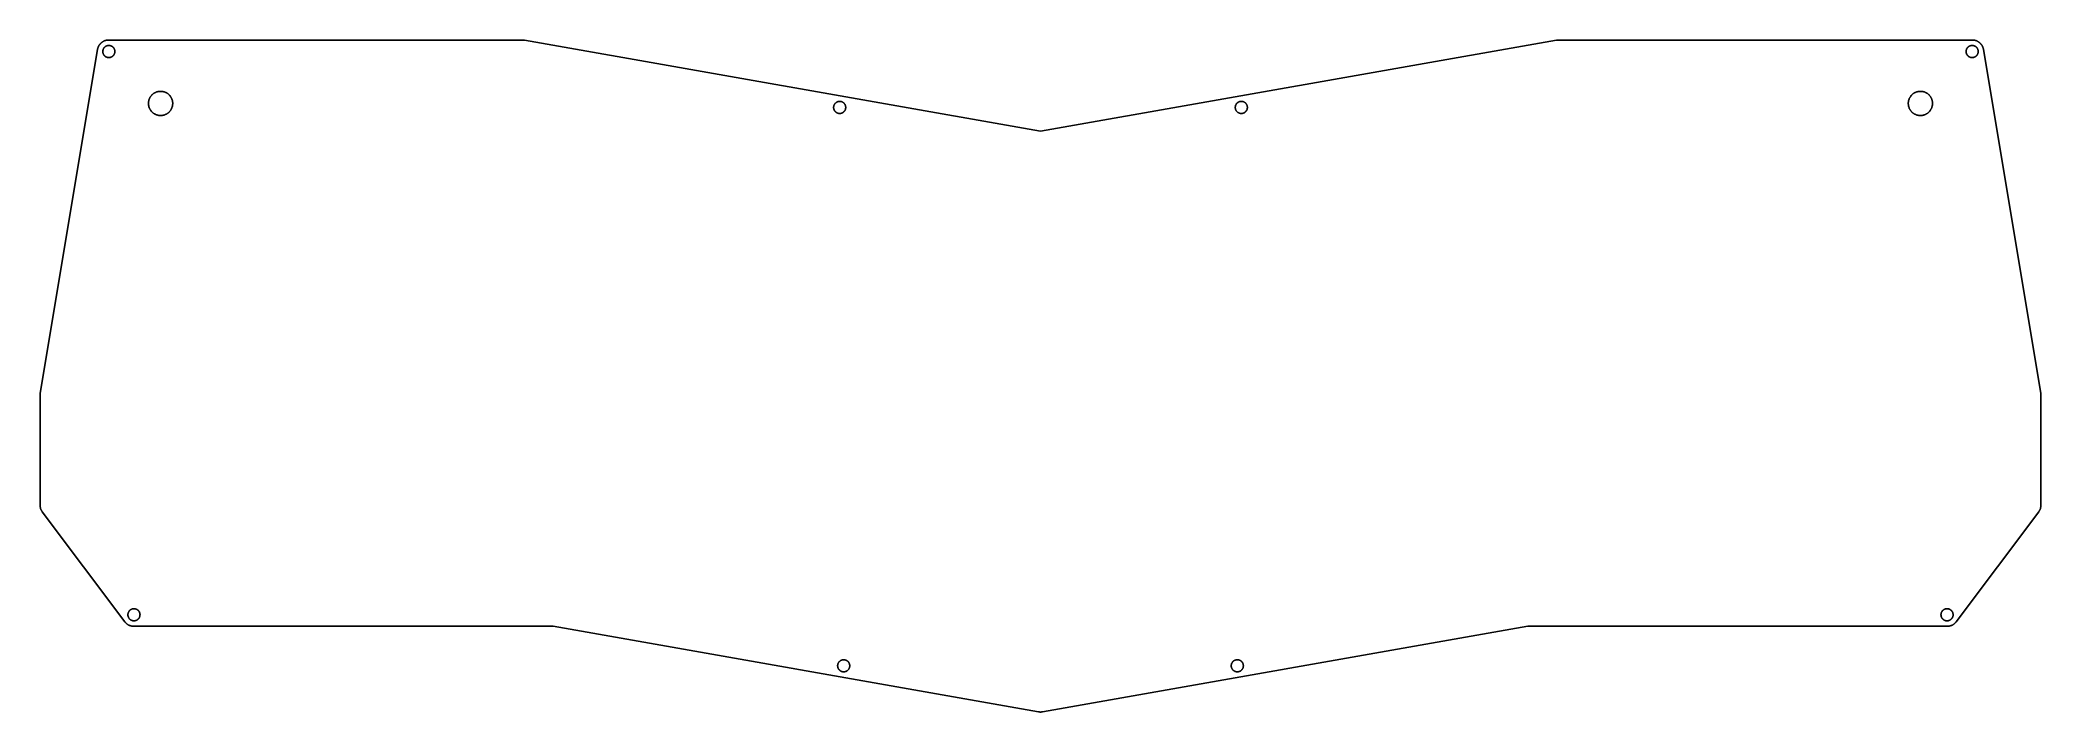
# Model space of a CAD drawing. Header units: millimetres. Extents: x 93 to 440, y -99 to 17.
import ezdxf

# ---------------------------------------------------------------- set-up
doc = ezdxf.new("R2010")
doc.units = ezdxf.units.MM
for name, color, linetype, true_color in [('feet', 18, 'Continuous', 0x000000), ('offset_rounded', 18, 'Continuous', 0x000000), ('screws', 18, 'Continuous', 0x000000)]:
    doc.layers.add(name, color=color, linetype=linetype, true_color=true_color)

msp = doc.modelspace()

# ---------------------------------------------------------------- linework, layer by layer
at = {"layer": 'feet'}
for p, q in [((111.81, 6.96), (111.78, 6.89)), ((111.84, 7.02), (111.81, 6.96)), ((111.87, 7.09), (111.84, 7.02)), ((111.91, 7.15), (111.87, 7.09)), ((111.95, 7.21), (111.91, 7.15)), ((111.99, 7.27), (111.95, 7.21)), ((112.03, 7.33), (111.99, 7.27)), ((112.08, 7.39), (112.03, 7.33)), ((112.12, 7.45), (112.08, 7.39)), ((112.17, 7.5), (112.12, 7.45)), ((112.22, 7.55), (112.17, 7.5)), ((112.27, 7.6), (112.22, 7.55)), ((112.33, 7.65), (112.27, 7.6)), ((112.38, 7.7), (112.33, 7.65)), ((112.44, 7.75), (112.38, 7.7)), ((112.5, 7.79), (112.44, 7.75)), ((112.56, 7.83), (112.5, 7.79)), ((112.62, 7.87), (112.56, 7.83)), ((112.68, 7.91), (112.62, 7.87)), ((112.75, 7.94), (112.68, 7.91)), ((112.81, 7.97), (112.75, 7.94)), ((112.88, 8), (112.81, 7.97)), ((112.95, 8.03), (112.88, 8)), ((113.02, 8.06), (112.95, 8.03)), ((113.09, 8.08), (113.02, 8.06)), ((113.16, 8.1), (113.09, 8.08)), ((113.23, 8.12), (113.16, 8.1)), ((113.3, 8.13), (113.23, 8.12)), ((113.37, 8.15), (113.3, 8.13)), ((113.44, 8.16), (113.37, 8.15)), ((113.51, 8.16), (113.44, 8.16)), ((113.59, 8.17), (113.51, 8.16)), ((113.66, 8.17), (113.59, 8.17)), ((113.73, 8.17), (113.66, 8.17)), ((113.8, 8.17), (113.73, 8.17)), ((113.88, 8.17), (113.8, 8.17)), ((113.95, 8.16), (113.88, 8.17)), ((114.02, 8.15), (113.95, 8.16)), ((114.09, 8.14), (114.02, 8.15)), ((114.17, 8.13), (114.09, 8.14)), ((114.24, 8.11), (114.17, 8.13)), ((114.31, 8.09), (114.24, 8.11)), ((114.38, 8.07), (114.31, 8.09)), ((114.44, 8.04), (114.38, 8.07)), ((114.51, 8.02), (114.44, 8.04)), ((114.58, 7.99), (114.51, 8.02)), ((114.65, 7.96), (114.58, 7.99)), ((114.71, 7.92), (114.65, 7.96)), ((114.77, 7.89), (114.71, 7.92)), ((114.84, 7.85), (114.77, 7.89)), ((114.9, 7.81), (114.84, 7.85)), ((114.96, 7.77), (114.9, 7.81)), ((115.01, 7.72), (114.96, 7.77)), ((115.07, 7.68), (115.01, 7.72)), ((115.13, 7.63), (115.07, 7.68)), ((115.18, 7.58), (115.13, 7.63)), ((115.23, 7.53), (115.18, 7.58)), ((115.28, 7.47), (115.23, 7.53)), ((115.33, 7.42), (115.28, 7.47)), ((115.37, 7.36), (115.33, 7.42)), ((115.42, 7.3), (115.37, 7.36)), ((115.46, 7.24), (115.42, 7.3)), ((115.5, 7.18), (115.46, 7.24)), ((115.53, 7.12), (115.5, 7.18)), ((115.57, 7.06), (115.53, 7.12)), ((115.6, 6.99), (115.57, 7.06)), ((115.63, 6.92), (115.6, 6.99)), ((416.88, 6.92), (416.92, 6.99)), ((416.92, 6.99), (416.95, 7.06)), ((416.95, 7.06), (416.98, 7.12)), ((416.98, 7.12), (417.02, 7.18)), ((417.02, 7.18), (417.06, 7.24)), ((417.06, 7.24), (417.1, 7.3)), ((417.1, 7.3), (417.15, 7.36)), ((417.15, 7.36), (417.19, 7.42)), ((417.19, 7.42), (417.24, 7.47)), ((417.24, 7.47), (417.29, 7.53)), ((417.29, 7.53), (417.34, 7.58)), ((417.34, 7.58), (417.39, 7.63)), ((417.39, 7.63), (417.45, 7.68)), ((417.45, 7.68), (417.5, 7.72)), ((417.5, 7.72), (417.56, 7.77)), ((417.56, 7.77), (417.62, 7.81)), ((417.62, 7.81), (417.68, 7.85)), ((417.68, 7.85), (417.74, 7.89)), ((417.74, 7.89), (417.81, 7.92)), ((417.81, 7.92), (417.87, 7.96)), ((417.87, 7.96), (417.94, 7.99)), ((417.94, 7.99), (418.01, 8.02)), ((418.01, 8.02), (418.07, 8.04)), ((418.07, 8.04), (418.14, 8.07)), ((418.14, 8.07), (418.21, 8.09)), ((418.21, 8.09), (418.28, 8.11)), ((418.28, 8.11), (418.35, 8.13)), ((418.35, 8.13), (418.42, 8.14)), ((418.42, 8.14), (418.5, 8.15)), ((418.5, 8.15), (418.57, 8.16)), ((418.57, 8.16), (418.64, 8.17)), ((418.64, 8.17), (418.71, 8.17)), ((418.71, 8.17), (418.79, 8.17)), ((418.79, 8.17), (418.86, 8.17)), ((418.86, 8.17), (418.93, 8.17)), ((418.93, 8.17), (419.01, 8.16)), ((419.01, 8.16), (419.08, 8.16)), ((419.08, 8.16), (419.15, 8.15)), ((419.15, 8.15), (419.22, 8.13)), ((419.22, 8.13), (419.29, 8.12)), ((419.29, 8.12), (419.36, 8.1)), ((419.36, 8.1), (419.43, 8.08)), ((419.43, 8.08), (419.5, 8.06)), ((419.5, 8.06), (419.57, 8.03)), ((419.57, 8.03), (419.64, 8)), ((419.64, 8), (419.7, 7.97)), ((419.7, 7.97), (419.77, 7.94)), ((419.77, 7.94), (419.83, 7.91)), ((419.83, 7.91), (419.9, 7.87)), ((419.9, 7.87), (419.96, 7.83)), ((419.96, 7.83), (420.02, 7.79)), ((420.02, 7.79), (420.08, 7.75)), ((420.08, 7.75), (420.13, 7.7)), ((420.13, 7.7), (420.19, 7.65)), ((420.19, 7.65), (420.24, 7.6)), ((420.24, 7.6), (420.3, 7.55)), ((420.3, 7.55), (420.35, 7.5)), ((420.35, 7.5), (420.4, 7.45)), ((420.4, 7.45), (420.44, 7.39)), ((420.44, 7.39), (420.49, 7.33)), ((420.49, 7.33), (420.53, 7.27)), ((420.53, 7.27), (420.57, 7.21)), ((420.57, 7.21), (420.61, 7.15)), ((420.61, 7.15), (420.64, 7.09)), ((420.64, 7.09), (420.68, 7.02)), ((420.68, 7.02), (420.71, 6.96)), ((420.71, 6.96), (420.74, 6.89)), ((111.62, 6.18), (111.61, 6.11)), ((111.61, 6.11), (111.61, 6.04)), ((111.61, 6.04), (111.62, 5.97)), ((111.63, 6.33), (111.62, 6.26)), ((111.62, 6.26), (111.62, 6.18)), ((111.62, 5.97), (111.62, 5.89)), ((111.62, 5.89), (111.63, 5.82)), ((111.64, 6.4), (111.63, 6.33)), ((111.63, 5.82), (111.64, 5.75)), ((111.65, 6.47), (111.64, 6.4)), ((111.64, 5.75), (111.65, 5.68)), ((111.67, 6.54), (111.65, 6.47)), ((111.65, 5.68), (111.67, 5.6)), ((111.68, 6.62), (111.67, 6.54)), ((111.67, 5.6), (111.68, 5.53)), ((111.7, 6.69), (111.68, 6.62)), ((111.68, 5.53), (111.7, 5.46)), ((111.73, 6.75), (111.7, 6.69)), ((111.7, 5.46), (111.73, 5.39)), ((111.75, 6.82), (111.73, 6.75)), ((111.73, 5.39), (111.75, 5.33)), ((111.78, 6.89), (111.75, 6.82)), ((111.75, 5.33), (111.78, 5.26)), ((111.78, 5.26), (111.81, 5.19)), ((111.81, 5.19), (111.84, 5.13)), ((111.84, 5.13), (111.87, 5.06)), ((111.87, 5.06), (111.91, 5)), ((111.91, 5), (111.95, 4.94)), ((111.95, 4.94), (111.99, 4.88)), ((111.99, 4.88), (112.03, 4.82)), ((112.03, 4.82), (112.08, 4.76)), ((112.08, 4.76), (112.12, 4.7)), ((112.12, 4.7), (112.17, 4.65)), ((112.17, 4.65), (112.22, 4.6)), ((112.22, 4.6), (112.27, 4.55)), ((112.27, 4.55), (112.33, 4.5)), ((112.33, 4.5), (112.38, 4.45)), ((112.38, 4.45), (112.44, 4.4)), ((112.44, 4.4), (112.5, 4.36)), ((112.5, 4.36), (112.56, 4.32)), ((112.56, 4.32), (112.62, 4.28)), ((112.62, 4.28), (112.68, 4.24)), ((112.68, 4.24), (112.75, 4.21)), ((112.75, 4.21), (112.81, 4.18)), ((112.81, 4.18), (112.88, 4.15)), ((112.88, 4.15), (112.95, 4.12)), ((112.95, 4.12), (113.02, 4.09)), ((113.02, 4.09), (113.09, 4.07)), ((113.09, 4.07), (113.16, 4.05)), ((113.16, 4.05), (113.23, 4.03)), ((113.23, 4.03), (113.3, 4.02)), ((113.3, 4.02), (113.37, 4)), ((113.37, 4), (113.44, 3.99)), ((113.44, 3.99), (113.51, 3.98)), ((113.51, 3.98), (113.59, 3.98)), ((113.59, 3.98), (113.66, 3.98)), ((113.66, 3.98), (113.73, 3.97)), ((113.73, 3.97), (113.8, 3.98)), ((113.8, 3.98), (113.88, 3.98)), ((113.88, 3.98), (113.95, 3.99)), ((113.95, 3.99), (114.02, 4)), ((114.02, 4), (114.09, 4.01)), ((114.09, 4.01), (114.17, 4.02)), ((114.17, 4.02), (114.24, 4.04)), ((114.24, 4.04), (114.31, 4.06)), ((114.31, 4.06), (114.38, 4.08)), ((114.38, 4.08), (114.44, 4.11)), ((114.44, 4.11), (114.51, 4.13)), ((114.51, 4.13), (114.58, 4.16)), ((114.58, 4.16), (114.65, 4.19)), ((114.65, 4.19), (114.71, 4.23)), ((114.71, 4.23), (114.77, 4.26)), ((114.77, 4.26), (114.84, 4.3)), ((114.84, 4.3), (114.9, 4.34)), ((114.9, 4.34), (114.96, 4.38)), ((114.96, 4.38), (115.01, 4.43)), ((115.01, 4.43), (115.07, 4.47)), ((115.07, 4.47), (115.13, 4.52)), ((115.13, 4.52), (115.18, 4.57)), ((115.18, 4.57), (115.23, 4.62)), ((115.23, 4.62), (115.28, 4.68)), ((115.28, 4.68), (115.33, 4.73)), ((115.33, 4.73), (115.37, 4.79)), ((115.37, 4.79), (115.42, 4.85)), ((115.42, 4.85), (115.46, 4.91)), ((115.46, 4.91), (115.5, 4.97)), ((115.5, 4.97), (115.53, 5.03)), ((115.53, 5.03), (115.57, 5.09)), ((115.57, 5.09), (115.6, 5.16)), ((115.6, 5.16), (115.63, 5.22)), ((115.66, 6.86), (115.63, 6.92)), ((115.63, 5.22), (115.66, 5.29)), ((115.69, 6.79), (115.66, 6.86)), ((115.66, 5.29), (115.69, 5.36)), ((115.71, 6.72), (115.69, 6.79)), ((115.69, 5.36), (115.71, 5.43)), ((115.73, 6.65), (115.71, 6.72)), ((115.71, 5.43), (115.73, 5.5)), ((115.75, 6.58), (115.73, 6.65)), ((115.73, 5.5), (115.75, 5.57)), ((115.77, 6.51), (115.75, 6.58)), ((115.75, 5.57), (115.77, 5.64)), ((115.78, 6.44), (115.77, 6.51)), ((115.77, 5.64), (115.78, 5.71)), ((115.79, 6.37), (115.78, 6.44)), ((115.78, 5.71), (115.79, 5.78)), ((115.8, 6.29), (115.79, 6.37)), ((115.79, 5.78), (115.8, 5.86)), ((115.81, 6.22), (115.8, 6.29)), ((115.8, 5.86), (115.81, 5.93)), ((115.81, 6.15), (115.81, 6.22)), ((115.81, 6.07), (115.81, 6.15)), ((115.81, 6), (115.81, 6.07)), ((115.81, 5.93), (115.81, 6)), ((416.71, 6.22), (416.72, 6.29)), ((416.71, 6.15), (416.71, 6.22)), ((416.71, 6.07), (416.71, 6.15)), ((416.71, 6), (416.71, 6.07)), ((416.71, 5.93), (416.71, 6)), ((416.72, 5.86), (416.71, 5.93)), ((416.72, 6.29), (416.73, 6.37)), ((416.73, 5.78), (416.72, 5.86)), ((416.73, 6.37), (416.74, 6.44)), ((416.74, 5.71), (416.73, 5.78)), ((416.74, 6.44), (416.75, 6.51)), ((416.75, 5.64), (416.74, 5.71)), ((416.75, 6.51), (416.77, 6.58)), ((416.77, 5.57), (416.75, 5.64)), ((416.77, 6.58), (416.79, 6.65)), ((416.79, 5.5), (416.77, 5.57)), ((416.79, 6.65), (416.81, 6.72)), ((416.81, 5.43), (416.79, 5.5)), ((416.81, 6.72), (416.83, 6.79)), ((416.83, 5.36), (416.81, 5.43)), ((416.83, 6.79), (416.86, 6.86)), ((416.86, 5.29), (416.83, 5.36)), ((416.86, 6.86), (416.88, 6.92)), ((416.88, 5.22), (416.86, 5.29)), ((416.92, 5.16), (416.88, 5.22)), ((416.95, 5.09), (416.92, 5.16)), ((416.98, 5.03), (416.95, 5.09)), ((417.02, 4.97), (416.98, 5.03)), ((417.06, 4.91), (417.02, 4.97)), ((417.1, 4.85), (417.06, 4.91)), ((417.15, 4.79), (417.1, 4.85)), ((417.19, 4.73), (417.15, 4.79)), ((417.24, 4.68), (417.19, 4.73)), ((417.29, 4.62), (417.24, 4.68)), ((417.34, 4.57), (417.29, 4.62)), ((417.39, 4.52), (417.34, 4.57)), ((417.45, 4.47), (417.39, 4.52)), ((417.5, 4.43), (417.45, 4.47)), ((417.56, 4.38), (417.5, 4.43)), ((417.62, 4.34), (417.56, 4.38)), ((417.68, 4.3), (417.62, 4.34)), ((417.74, 4.26), (417.68, 4.3)), ((417.81, 4.23), (417.74, 4.26)), ((417.87, 4.19), (417.81, 4.23)), ((417.94, 4.16), (417.87, 4.19)), ((418.01, 4.13), (417.94, 4.16)), ((418.07, 4.11), (418.01, 4.13)), ((418.14, 4.08), (418.07, 4.11)), ((418.21, 4.06), (418.14, 4.08)), ((418.28, 4.04), (418.21, 4.06)), ((418.35, 4.02), (418.28, 4.04)), ((418.42, 4.01), (418.35, 4.02)), ((418.5, 4), (418.42, 4.01)), ((418.57, 3.99), (418.5, 4)), ((418.64, 3.98), (418.57, 3.99)), ((418.71, 3.98), (418.64, 3.98)), ((418.79, 3.97), (418.71, 3.98)), ((418.86, 3.98), (418.79, 3.97)), ((418.93, 3.98), (418.86, 3.98)), ((419.01, 3.98), (418.93, 3.98)), ((419.08, 3.99), (419.01, 3.98)), ((419.15, 4), (419.08, 3.99)), ((419.22, 4.02), (419.15, 4)), ((419.29, 4.03), (419.22, 4.02)), ((419.36, 4.05), (419.29, 4.03)), ((419.43, 4.07), (419.36, 4.05)), ((419.5, 4.09), (419.43, 4.07)), ((419.57, 4.12), (419.5, 4.09)), ((419.64, 4.15), (419.57, 4.12)), ((419.7, 4.18), (419.64, 4.15)), ((419.77, 4.21), (419.7, 4.18)), ((419.83, 4.24), (419.77, 4.21)), ((419.9, 4.28), (419.83, 4.24)), ((419.96, 4.32), (419.9, 4.28)), ((420.02, 4.36), (419.96, 4.32)), ((420.08, 4.4), (420.02, 4.36)), ((420.13, 4.45), (420.08, 4.4)), ((420.19, 4.5), (420.13, 4.45)), ((420.24, 4.55), (420.19, 4.5)), ((420.3, 4.6), (420.24, 4.55)), ((420.35, 4.65), (420.3, 4.6)), ((420.4, 4.7), (420.35, 4.65)), ((420.44, 4.76), (420.4, 4.7)), ((420.49, 4.82), (420.44, 4.76)), ((420.53, 4.88), (420.49, 4.82)), ((420.57, 4.94), (420.53, 4.88)), ((420.61, 5), (420.57, 4.94)), ((420.64, 5.06), (420.61, 5)), ((420.68, 5.13), (420.64, 5.06)), ((420.71, 5.19), (420.68, 5.13)), ((420.74, 5.26), (420.71, 5.19)), ((420.74, 6.89), (420.77, 6.82)), ((420.77, 5.33), (420.74, 5.26)), ((420.77, 6.82), (420.79, 6.75)), ((420.79, 5.39), (420.77, 5.33)), ((420.79, 6.75), (420.81, 6.69)), ((420.81, 5.46), (420.79, 5.39)), ((420.81, 6.69), (420.83, 6.62)), ((420.83, 5.53), (420.81, 5.46)), ((420.83, 6.62), (420.85, 6.54)), ((420.85, 5.6), (420.83, 5.53)), ((420.85, 6.54), (420.87, 6.47)), ((420.87, 5.68), (420.85, 5.6)), ((420.87, 6.47), (420.88, 6.4)), ((420.88, 5.75), (420.87, 5.68)), ((420.88, 6.4), (420.89, 6.33)), ((420.89, 5.82), (420.88, 5.75)), ((420.89, 6.33), (420.9, 6.26)), ((420.9, 5.89), (420.89, 5.82)), ((420.9, 6.26), (420.9, 6.18)), ((420.9, 6.18), (420.9, 6.11)), ((420.9, 6.11), (420.9, 6.04)), ((420.9, 6.04), (420.9, 5.97)), ((420.9, 5.97), (420.9, 5.89))]:
    msp.add_line(p, q, dxfattribs=at)
at = {"layer": 'offset_rounded'}
for p, q in [((92.84, -44.18), (102.77, 15.4)), ((102.77, 15.4), (102.78, 15.47)), ((102.78, 15.47), (102.8, 15.54)), ((102.8, 15.54), (102.81, 15.6)), ((102.81, 15.6), (102.83, 15.67)), ((102.83, 15.67), (102.85, 15.73)), ((102.85, 15.73), (102.88, 15.8)), ((102.88, 15.8), (102.9, 15.86)), ((102.9, 15.86), (102.93, 15.93)), ((102.93, 15.93), (102.96, 15.99)), ((102.96, 15.99), (102.99, 16.05)), ((102.99, 16.05), (103.03, 16.11)), ((103.03, 16.11), (103.06, 16.16)), ((103.06, 16.16), (103.1, 16.22)), ((103.1, 16.22), (103.14, 16.28)), ((103.14, 16.28), (103.19, 16.33)), ((103.19, 16.33), (103.23, 16.38)), ((103.23, 16.38), (103.27, 16.43)), ((103.27, 16.43), (103.32, 16.48)), ((103.32, 16.48), (103.37, 16.53)), ((103.37, 16.53), (103.42, 16.58)), ((103.42, 16.58), (103.47, 16.62)), ((103.47, 16.62), (103.53, 16.66)), ((103.53, 16.66), (103.58, 16.71)), ((103.58, 16.71), (103.64, 16.74)), ((103.64, 16.74), (103.7, 16.78)), ((103.7, 16.78), (103.76, 16.82)), ((103.76, 16.82), (103.82, 16.85)), ((103.82, 16.85), (103.88, 16.88)), ((103.88, 16.88), (103.94, 16.91)), ((103.94, 16.91), (104, 16.93)), ((104, 16.93), (104.07, 16.96)), ((104.07, 16.96), (104.13, 16.98)), ((104.13, 16.98), (104.2, 17)), ((104.2, 17), (104.27, 17.02)), ((104.27, 17.02), (104.33, 17.03)), ((104.33, 17.03), (104.4, 17.05)), ((104.4, 17.05), (104.47, 17.06)), ((104.47, 17.06), (104.54, 17.06)), ((104.54, 17.06), (104.6, 17.07)), ((104.6, 17.07), (104.67, 17.07)), ((104.67, 17.07), (104.74, 17.07)), ((104.74, 17.07), (176.46, 17.07)), ((176.46, 17.07), (176.53, 17.07)), ((176.53, 17.07), (176.6, 17.07)), ((176.6, 17.07), (176.67, 17.06)), ((176.67, 17.06), (176.74, 17.05)), ((176.74, 17.05), (176.81, 17.04)), ((176.81, 17.04), (266.26, 1.27)), ((266.26, 1.27), (355.71, 17.04)), ((355.71, 17.04), (355.78, 17.05)), ((355.78, 17.05), (355.85, 17.06)), ((355.85, 17.06), (355.92, 17.07)), ((355.92, 17.07), (355.99, 17.07)), ((355.99, 17.07), (356.06, 17.07)), ((356.06, 17.07), (427.78, 17.07)), ((427.78, 17.07), (427.85, 17.07)), ((427.85, 17.07), (427.91, 17.07)), ((427.91, 17.07), (427.98, 17.06)), ((427.98, 17.06), (428.05, 17.06)), ((428.05, 17.06), (428.12, 17.05)), ((428.12, 17.05), (428.19, 17.03)), ((428.19, 17.03), (428.25, 17.02)), ((428.25, 17.02), (428.32, 17)), ((428.32, 17), (428.38, 16.98)), ((428.38, 16.98), (428.45, 16.96)), ((428.45, 16.96), (428.51, 16.93)), ((428.51, 16.93), (428.58, 16.91)), ((428.58, 16.91), (428.64, 16.88)), ((428.64, 16.88), (428.7, 16.85)), ((428.7, 16.85), (428.76, 16.82)), ((428.76, 16.82), (428.82, 16.78)), ((428.82, 16.78), (428.88, 16.74)), ((428.88, 16.74), (428.93, 16.71)), ((428.93, 16.71), (428.99, 16.66)), ((428.99, 16.66), (429.04, 16.62)), ((429.04, 16.62), (429.1, 16.58)), ((429.1, 16.58), (429.15, 16.53)), ((429.15, 16.53), (429.2, 16.48)), ((429.2, 16.48), (429.24, 16.43)), ((429.24, 16.43), (429.29, 16.38)), ((429.29, 16.38), (429.33, 16.33)), ((429.33, 16.33), (429.38, 16.28)), ((429.38, 16.28), (429.42, 16.22)), ((429.42, 16.22), (429.45, 16.16)), ((429.45, 16.16), (429.49, 16.11)), ((429.49, 16.11), (429.53, 16.05)), ((429.53, 16.05), (429.56, 15.99)), ((429.56, 15.99), (429.59, 15.93)), ((429.59, 15.93), (429.62, 15.86)), ((429.62, 15.86), (429.64, 15.8)), ((429.64, 15.8), (429.67, 15.73)), ((429.67, 15.73), (429.69, 15.67)), ((429.69, 15.67), (429.71, 15.6)), ((429.71, 15.6), (429.72, 15.54)), ((429.72, 15.54), (429.74, 15.47)), ((429.74, 15.47), (429.75, 15.4)), ((429.75, 15.4), (439.68, -44.18)), ((92.81, -44.38), (92.82, -44.32)), ((92.81, -44.45), (92.81, -44.38)), ((92.81, -44.51), (92.81, -44.45)), ((92.81, -63.56), (92.81, -44.51)), ((92.82, -44.32), (92.83, -44.25)), ((92.83, -44.25), (92.84, -44.18)), ((439.68, -44.18), (439.69, -44.25)), ((439.69, -44.25), (439.7, -44.32)), ((439.7, -44.32), (439.7, -44.38)), ((439.7, -44.38), (439.71, -44.45)), ((439.71, -44.45), (439.71, -44.51)), ((439.71, -44.51), (439.71, -63.56)), ((92.81, -63.63), (92.81, -63.56)), ((92.81, -63.7), (92.81, -63.63)), ((92.82, -63.77), (92.81, -63.7)), ((92.83, -63.83), (92.82, -63.77)), ((92.84, -63.9), (92.83, -63.83)), ((92.85, -63.97), (92.84, -63.9)), ((92.87, -64.03), (92.85, -63.97)), ((92.88, -64.1), (92.87, -64.03)), ((92.9, -64.16), (92.88, -64.1)), ((92.92, -64.23), (92.9, -64.16)), ((92.95, -64.29), (92.92, -64.23)), ((92.97, -64.35), (92.95, -64.29)), ((93, -64.42), (92.97, -64.35)), ((93.03, -64.48), (93, -64.42)), ((93.06, -64.54), (93.03, -64.48)), ((93.1, -64.59), (93.06, -64.54)), ((93.13, -64.65), (93.1, -64.59)), ((93.17, -64.71), (93.13, -64.65)), ((93.21, -64.76), (93.17, -64.71)), ((107.5, -83.82), (93.21, -64.76)), ((439.31, -64.76), (425.02, -83.82)), ((439.35, -64.71), (439.31, -64.76)), ((439.39, -64.65), (439.35, -64.71)), ((439.42, -64.59), (439.39, -64.65)), ((439.46, -64.54), (439.42, -64.59)), ((439.49, -64.48), (439.46, -64.54)), ((439.52, -64.42), (439.49, -64.48)), ((439.55, -64.35), (439.52, -64.42)), ((439.57, -64.29), (439.55, -64.35)), ((439.6, -64.23), (439.57, -64.29)), ((439.62, -64.16), (439.6, -64.23)), ((439.64, -64.1), (439.62, -64.16)), ((439.65, -64.03), (439.64, -64.1)), ((439.67, -63.97), (439.65, -64.03)), ((439.68, -63.9), (439.67, -63.97)), ((439.69, -63.83), (439.68, -63.9)), ((439.7, -63.77), (439.69, -63.83)), ((439.71, -63.63), (439.7, -63.7)), ((439.7, -63.7), (439.7, -63.77)), ((439.71, -63.56), (439.71, -63.63)), ((107.54, -83.87), (107.5, -83.82)), ((107.58, -83.92), (107.54, -83.87)), ((107.63, -83.97), (107.58, -83.92)), ((107.68, -84.02), (107.63, -83.97)), ((107.73, -84.07), (107.68, -84.02)), ((107.78, -84.12), (107.73, -84.07)), ((107.83, -84.16), (107.78, -84.12)), ((107.88, -84.2), (107.83, -84.16)), ((107.94, -84.25), (107.88, -84.2)), ((107.99, -84.28), (107.94, -84.25)), ((108.05, -84.32), (107.99, -84.28)), ((108.11, -84.36), (108.05, -84.32)), ((108.17, -84.39), (108.11, -84.36)), ((108.23, -84.42), (108.17, -84.39)), ((108.3, -84.45), (108.23, -84.42)), ((108.36, -84.47), (108.3, -84.45)), ((108.42, -84.5), (108.36, -84.47)), ((108.49, -84.52), (108.42, -84.5)), ((108.55, -84.54), (108.49, -84.52)), ((108.62, -84.56), (108.55, -84.54)), ((108.69, -84.57), (108.62, -84.56)), ((108.75, -84.59), (108.69, -84.57)), ((108.82, -84.6), (108.75, -84.59)), ((108.89, -84.6), (108.82, -84.6)), ((108.96, -84.61), (108.89, -84.6)), ((109.03, -84.61), (108.96, -84.61)), ((109.1, -84.62), (109.03, -84.61)), ((181.79, -84.62), (109.1, -84.62)), ((265.91, -99.45), (181.79, -84.62)), ((350.73, -84.62), (266.61, -99.45)), ((423.42, -84.62), (350.73, -84.62)), ((423.49, -84.61), (423.42, -84.62)), ((423.56, -84.61), (423.49, -84.61)), ((423.63, -84.6), (423.56, -84.61)), ((423.7, -84.6), (423.63, -84.6)), ((423.76, -84.59), (423.7, -84.6)), ((423.83, -84.57), (423.76, -84.59)), ((423.9, -84.56), (423.83, -84.57)), ((423.96, -84.54), (423.9, -84.56)), ((424.03, -84.52), (423.96, -84.54)), ((424.1, -84.5), (424.03, -84.52)), ((424.16, -84.47), (424.1, -84.5)), ((424.22, -84.45), (424.16, -84.47)), ((424.29, -84.42), (424.22, -84.45)), ((424.35, -84.39), (424.29, -84.42)), ((424.41, -84.36), (424.35, -84.39)), ((424.47, -84.32), (424.41, -84.36)), ((424.52, -84.28), (424.47, -84.32)), ((424.58, -84.25), (424.52, -84.28)), ((424.64, -84.2), (424.58, -84.25)), ((424.69, -84.16), (424.64, -84.2)), ((424.74, -84.12), (424.69, -84.16)), ((424.79, -84.07), (424.74, -84.12)), ((424.84, -84.02), (424.79, -84.07)), ((424.89, -83.97), (424.84, -84.02)), ((424.94, -83.92), (424.89, -83.97)), ((424.98, -83.87), (424.94, -83.92)), ((425.02, -83.82), (424.98, -83.87)), ((265.97, -99.46), (265.91, -99.45)), ((266.04, -99.47), (265.97, -99.46)), ((266.1, -99.47), (266.04, -99.47)), ((266.16, -99.48), (266.1, -99.47)), ((266.23, -99.48), (266.16, -99.48)), ((266.29, -99.48), (266.23, -99.48)), ((266.35, -99.48), (266.29, -99.48)), ((266.42, -99.47), (266.35, -99.48)), ((266.48, -99.47), (266.42, -99.47)), ((266.54, -99.46), (266.48, -99.47)), ((266.61, -99.45), (266.54, -99.46))]:
    msp.add_line(p, q, dxfattribs=at)
at = {"layer": 'screws'}
for p, q in [((103.7, 15.2), (103.69, 15.17)), ((103.69, 15.17), (103.69, 15.13)), ((103.69, 15.13), (103.69, 15.09)), ((103.69, 15.09), (103.69, 15.06)), ((103.69, 15.06), (103.69, 15.02)), ((103.69, 15.02), (103.69, 14.98)), ((103.69, 14.98), (103.7, 14.95)), ((103.71, 15.27), (103.7, 15.24)), ((103.7, 15.24), (103.7, 15.2)), ((103.7, 14.95), (103.7, 14.91)), ((103.7, 14.91), (103.71, 14.88)), ((103.72, 15.31), (103.71, 15.27)), ((103.71, 14.88), (103.72, 14.84)), ((103.73, 15.34), (103.72, 15.31)), ((103.72, 14.84), (103.73, 14.8)), ((103.74, 15.38), (103.73, 15.34)), ((103.73, 14.8), (103.74, 14.77)), ((103.75, 15.41), (103.74, 15.38)), ((103.74, 14.77), (103.75, 14.73)), ((103.76, 15.45), (103.75, 15.41)), ((103.75, 14.73), (103.76, 14.7)), ((103.77, 15.48), (103.76, 15.45)), ((103.76, 14.7), (103.77, 14.67)), ((103.79, 15.52), (103.77, 15.48)), ((103.77, 14.67), (103.79, 14.63)), ((103.8, 15.55), (103.79, 15.52)), ((103.79, 14.63), (103.8, 14.6)), ((103.82, 15.58), (103.8, 15.55)), ((103.8, 14.6), (103.82, 14.57)), ((103.84, 15.61), (103.82, 15.58)), ((103.82, 14.57), (103.84, 14.54)), ((103.86, 15.64), (103.84, 15.61)), ((103.84, 14.54), (103.86, 14.51)), ((103.88, 15.67), (103.86, 15.64)), ((103.86, 14.51), (103.88, 14.48)), ((103.9, 15.7), (103.88, 15.67)), ((103.88, 14.48), (103.9, 14.45)), ((103.92, 15.73), (103.9, 15.7)), ((103.9, 14.45), (103.92, 14.42)), ((103.95, 15.76), (103.92, 15.73)), ((103.92, 14.42), (103.95, 14.39)), ((103.97, 15.79), (103.95, 15.76)), ((103.95, 14.39), (103.97, 14.36)), ((104, 15.81), (103.97, 15.79)), ((103.97, 14.36), (104, 14.34)), ((104.02, 15.84), (104, 15.81)), ((104, 14.34), (104.02, 14.31)), ((104.05, 15.86), (104.02, 15.84)), ((104.02, 14.31), (104.05, 14.29)), ((104.08, 15.89), (104.05, 15.86)), ((104.05, 14.29), (104.08, 14.26)), ((104.1, 15.91), (104.08, 15.89)), ((104.08, 14.26), (104.1, 14.24)), ((104.13, 15.93), (104.1, 15.91)), ((104.1, 14.24), (104.13, 14.22)), ((104.16, 15.95), (104.13, 15.93)), ((104.13, 14.22), (104.16, 14.2)), ((104.19, 15.97), (104.16, 15.95)), ((104.16, 14.2), (104.19, 14.18)), ((104.23, 15.99), (104.19, 15.97)), ((104.19, 14.18), (104.23, 14.16)), ((104.26, 16.01), (104.23, 15.99)), ((104.23, 14.16), (104.26, 14.14)), ((104.29, 16.02), (104.26, 16.01)), ((104.26, 14.14), (104.29, 14.13)), ((104.32, 16.04), (104.29, 16.02)), ((104.29, 14.13), (104.32, 14.11)), ((104.36, 16.05), (104.32, 16.04)), ((104.32, 14.11), (104.36, 14.1)), ((104.39, 16.06), (104.36, 16.05)), ((104.36, 14.1), (104.39, 14.08)), ((104.43, 16.08), (104.39, 16.06)), ((104.39, 14.08), (104.43, 14.07)), ((104.46, 16.09), (104.43, 16.08)), ((104.43, 14.07), (104.46, 14.06)), ((104.5, 16.1), (104.46, 16.09)), ((104.46, 14.06), (104.5, 14.05)), ((104.53, 16.1), (104.5, 16.1)), ((104.5, 14.05), (104.53, 14.05)), ((104.57, 16.11), (104.53, 16.1)), ((104.53, 14.05), (104.57, 14.04)), ((104.6, 16.12), (104.57, 16.11)), ((104.57, 14.04), (104.6, 14.03)), ((104.64, 16.12), (104.6, 16.12)), ((104.6, 14.03), (104.64, 14.03)), ((104.68, 16.12), (104.64, 16.12)), ((104.64, 14.03), (104.68, 14.03)), ((104.71, 16.12), (104.68, 16.12)), ((104.68, 14.03), (104.71, 14.02)), ((104.75, 16.12), (104.71, 16.12)), ((104.71, 14.02), (104.75, 14.02)), ((104.79, 16.12), (104.75, 16.12)), ((104.75, 14.02), (104.79, 14.03)), ((104.82, 16.12), (104.79, 16.12)), ((104.79, 14.03), (104.82, 14.03)), ((104.86, 16.12), (104.82, 16.12)), ((104.82, 14.03), (104.86, 14.03)), ((104.9, 16.11), (104.86, 16.12)), ((104.86, 14.03), (104.9, 14.04)), ((104.93, 16.11), (104.9, 16.11)), ((104.9, 14.04), (104.93, 14.04)), ((104.97, 16.1), (104.93, 16.11)), ((104.93, 14.04), (104.97, 14.05)), ((105, 16.09), (104.97, 16.1)), ((104.97, 14.05), (105, 14.06)), ((105.04, 16.08), (105, 16.09)), ((105, 14.06), (105.04, 14.07)), ((105.07, 16.07), (105.04, 16.08)), ((105.04, 14.07), (105.07, 14.08)), ((105.11, 16.06), (105.07, 16.07)), ((105.07, 14.08), (105.11, 14.09)), ((105.14, 16.05), (105.11, 16.06)), ((105.11, 14.09), (105.14, 14.1)), ((105.17, 16.03), (105.14, 16.05)), ((105.14, 14.1), (105.17, 14.12)), ((105.21, 16.02), (105.17, 16.03)), ((105.17, 14.12), (105.21, 14.13)), ((105.24, 16), (105.21, 16.02)), ((105.21, 14.13), (105.24, 14.15)), ((105.27, 15.98), (105.24, 16)), ((105.24, 14.15), (105.27, 14.17)), ((105.3, 15.96), (105.27, 15.98)), ((105.27, 14.17), (105.3, 14.19)), ((105.33, 15.94), (105.3, 15.96)), ((105.3, 14.19), (105.33, 14.21)), ((105.36, 15.92), (105.33, 15.94)), ((105.33, 14.21), (105.36, 14.23)), ((105.39, 15.9), (105.36, 15.92)), ((105.36, 14.23), (105.39, 14.25)), ((105.42, 15.88), (105.39, 15.9)), ((105.39, 14.25), (105.42, 14.27)), ((105.45, 15.85), (105.42, 15.88)), ((105.42, 14.27), (105.45, 14.3)), ((105.47, 15.83), (105.45, 15.85)), ((105.45, 14.3), (105.47, 14.32)), ((105.5, 15.8), (105.47, 15.83)), ((105.47, 14.32), (105.5, 14.35)), ((105.52, 15.77), (105.5, 15.8)), ((105.5, 14.35), (105.52, 14.38)), ((105.55, 15.75), (105.52, 15.77)), ((105.52, 14.38), (105.55, 14.4)), ((105.57, 15.72), (105.55, 15.75)), ((105.55, 14.4), (105.57, 14.43)), ((105.59, 15.69), (105.57, 15.72)), ((105.57, 14.43), (105.59, 14.46)), ((105.61, 15.66), (105.59, 15.69)), ((105.59, 14.46), (105.61, 14.49)), ((105.63, 15.63), (105.61, 15.66)), ((105.61, 14.49), (105.63, 14.52)), ((105.65, 15.6), (105.63, 15.63)), ((105.63, 14.52), (105.65, 14.55)), ((105.67, 15.56), (105.65, 15.6)), ((105.65, 14.55), (105.67, 14.58)), ((105.69, 15.53), (105.67, 15.56)), ((105.67, 14.58), (105.69, 14.62)), ((105.7, 15.5), (105.69, 15.53)), ((105.69, 14.62), (105.7, 14.65)), ((105.72, 15.47), (105.7, 15.5)), ((105.7, 14.65), (105.72, 14.68)), ((105.73, 15.43), (105.72, 15.47)), ((105.72, 14.68), (105.73, 14.72)), ((105.74, 15.4), (105.73, 15.43)), ((105.73, 14.72), (105.74, 14.75)), ((105.75, 15.36), (105.74, 15.4)), ((105.74, 14.75), (105.75, 14.79)), ((105.76, 15.33), (105.75, 15.36)), ((105.75, 14.79), (105.76, 14.82)), ((105.77, 15.29), (105.76, 15.33)), ((105.76, 14.82), (105.77, 14.86)), ((105.78, 15.26), (105.77, 15.29)), ((105.77, 14.86), (105.78, 14.89)), ((105.78, 15.22), (105.78, 15.26)), ((105.79, 15.18), (105.78, 15.22)), ((105.78, 14.93), (105.79, 14.97)), ((105.78, 14.89), (105.78, 14.93)), ((105.79, 15.15), (105.79, 15.18)), ((105.79, 15.11), (105.79, 15.15)), ((105.79, 15.07), (105.79, 15.11)), ((105.79, 15.04), (105.79, 15.07)), ((105.79, 15), (105.79, 15.04)), ((105.79, 14.97), (105.79, 15)), ((426.74, 15.2), (426.73, 15.17)), ((426.73, 15.17), (426.73, 15.13)), ((426.73, 15.13), (426.73, 15.09)), ((426.73, 15.09), (426.73, 15.06)), ((426.73, 15.06), (426.73, 15.02)), ((426.73, 15.02), (426.73, 14.98)), ((426.73, 14.98), (426.74, 14.95)), ((426.75, 15.27), (426.74, 15.24)), ((426.74, 15.24), (426.74, 15.2)), ((426.74, 14.95), (426.74, 14.91)), ((426.74, 14.91), (426.75, 14.88)), ((426.76, 15.34), (426.75, 15.31)), ((426.75, 15.31), (426.75, 15.27)), ((426.75, 14.88), (426.75, 14.84)), ((426.75, 14.84), (426.76, 14.8)), ((426.77, 15.38), (426.76, 15.34)), ((426.76, 14.8), (426.77, 14.77)), ((426.78, 15.41), (426.77, 15.38)), ((426.77, 14.77), (426.78, 14.73)), ((426.8, 15.45), (426.78, 15.41)), ((426.78, 14.73), (426.8, 14.7)), ((426.81, 15.48), (426.8, 15.45)), ((426.8, 14.7), (426.81, 14.67)), ((426.82, 15.52), (426.81, 15.48)), ((426.81, 14.67), (426.82, 14.63)), ((426.84, 15.55), (426.82, 15.52)), ((426.82, 14.63), (426.84, 14.6)), ((426.86, 15.58), (426.84, 15.55)), ((426.84, 14.6), (426.86, 14.57)), ((426.88, 15.61), (426.86, 15.58)), ((426.86, 14.57), (426.88, 14.54)), ((426.9, 15.64), (426.88, 15.61)), ((426.88, 14.54), (426.9, 14.51)), ((426.92, 15.67), (426.9, 15.64)), ((426.9, 14.51), (426.92, 14.48)), ((426.94, 15.7), (426.92, 15.67)), ((426.92, 14.48), (426.94, 14.45)), ((426.96, 15.73), (426.94, 15.7)), ((426.94, 14.45), (426.96, 14.42)), ((426.98, 15.76), (426.96, 15.73)), ((426.96, 14.42), (426.98, 14.39)), ((427.01, 15.79), (426.98, 15.76)), ((426.98, 14.39), (427.01, 14.36)), ((427.03, 15.81), (427.01, 15.79)), ((427.01, 14.36), (427.03, 14.34)), ((427.06, 15.84), (427.03, 15.81)), ((427.03, 14.34), (427.06, 14.31)), ((427.09, 15.86), (427.06, 15.84)), ((427.06, 14.31), (427.09, 14.29)), ((427.11, 15.89), (427.09, 15.86)), ((427.09, 14.29), (427.11, 14.26)), ((427.14, 15.91), (427.11, 15.89)), ((427.11, 14.26), (427.14, 14.24)), ((427.17, 15.93), (427.14, 15.91)), ((427.14, 14.24), (427.17, 14.22)), ((427.2, 15.95), (427.17, 15.93)), ((427.17, 14.22), (427.2, 14.2)), ((427.23, 15.97), (427.2, 15.95)), ((427.2, 14.2), (427.23, 14.18)), ((427.26, 15.99), (427.23, 15.97)), ((427.23, 14.18), (427.26, 14.16)), ((427.3, 16.01), (427.26, 15.99)), ((427.26, 14.16), (427.3, 14.14)), ((427.33, 16.02), (427.3, 16.01)), ((427.3, 14.14), (427.33, 14.13)), ((427.36, 16.04), (427.33, 16.02)), ((427.33, 14.13), (427.36, 14.11)), ((427.39, 16.05), (427.36, 16.04)), ((427.36, 14.11), (427.39, 14.1)), ((427.43, 16.06), (427.39, 16.05)), ((427.39, 14.1), (427.43, 14.08)), ((427.46, 16.08), (427.43, 16.06)), ((427.43, 14.08), (427.46, 14.07)), ((427.5, 16.09), (427.46, 16.08)), ((427.46, 14.07), (427.5, 14.06)), ((427.53, 16.1), (427.5, 16.09)), ((427.5, 14.06), (427.53, 14.05)), ((427.57, 16.1), (427.53, 16.1)), ((427.53, 14.05), (427.57, 14.05)), ((427.61, 16.11), (427.57, 16.1)), ((427.57, 14.05), (427.61, 14.04)), ((427.64, 16.12), (427.61, 16.11)), ((427.61, 14.04), (427.64, 14.03)), ((427.68, 16.12), (427.64, 16.12)), ((427.64, 14.03), (427.68, 14.03)), ((427.71, 16.12), (427.68, 16.12)), ((427.68, 14.03), (427.71, 14.03)), ((427.75, 16.12), (427.71, 16.12)), ((427.71, 14.03), (427.75, 14.02)), ((427.79, 16.12), (427.75, 16.12)), ((427.75, 14.02), (427.79, 14.02)), ((427.82, 16.12), (427.79, 16.12)), ((427.79, 14.02), (427.82, 14.03)), ((427.86, 16.12), (427.82, 16.12)), ((427.82, 14.03), (427.86, 14.03)), ((427.9, 16.12), (427.86, 16.12)), ((427.86, 14.03), (427.9, 14.03)), ((427.93, 16.11), (427.9, 16.12)), ((427.9, 14.03), (427.93, 14.04)), ((427.97, 16.11), (427.93, 16.11)), ((427.93, 14.04), (427.97, 14.04)), ((428, 16.1), (427.97, 16.11)), ((427.97, 14.04), (428, 14.05)), ((428.04, 16.09), (428, 16.1)), ((428, 14.05), (428.04, 14.06)), ((428.07, 16.08), (428.04, 16.09)), ((428.04, 14.06), (428.07, 14.07)), ((428.11, 16.07), (428.07, 16.08)), ((428.07, 14.07), (428.11, 14.08)), ((428.14, 16.06), (428.11, 16.07)), ((428.11, 14.08), (428.14, 14.09)), ((428.18, 16.05), (428.14, 16.06)), ((428.14, 14.09), (428.18, 14.1)), ((428.21, 16.03), (428.18, 16.05)), ((428.18, 14.1), (428.21, 14.12)), ((428.24, 16.02), (428.21, 16.03)), ((428.21, 14.12), (428.24, 14.13)), ((428.28, 16), (428.24, 16.02)), ((428.24, 14.13), (428.28, 14.15)), ((428.31, 15.98), (428.28, 16)), ((428.28, 14.15), (428.31, 14.17)), ((428.34, 15.96), (428.31, 15.98)), ((428.31, 14.17), (428.34, 14.19)), ((428.37, 15.94), (428.34, 15.96)), ((428.34, 14.19), (428.37, 14.21)), ((428.4, 15.92), (428.37, 15.94)), ((428.37, 14.21), (428.4, 14.23)), ((428.43, 15.9), (428.4, 15.92)), ((428.4, 14.23), (428.43, 14.25)), ((428.46, 15.88), (428.43, 15.9)), ((428.43, 14.25), (428.46, 14.27)), ((428.48, 15.85), (428.46, 15.88)), ((428.46, 14.27), (428.48, 14.3)), ((428.51, 15.83), (428.48, 15.85)), ((428.48, 14.3), (428.51, 14.32)), ((428.54, 15.8), (428.51, 15.83)), ((428.51, 14.32), (428.54, 14.35)), ((428.56, 15.77), (428.54, 15.8)), ((428.54, 14.35), (428.56, 14.38)), ((428.58, 15.75), (428.56, 15.77)), ((428.56, 14.38), (428.58, 14.4)), ((428.61, 15.72), (428.58, 15.75)), ((428.58, 14.4), (428.61, 14.43)), ((428.63, 15.69), (428.61, 15.72)), ((428.61, 14.43), (428.63, 14.46)), ((428.65, 15.66), (428.63, 15.69)), ((428.63, 14.46), (428.65, 14.49)), ((428.67, 15.63), (428.65, 15.66)), ((428.65, 14.49), (428.67, 14.52)), ((428.69, 15.6), (428.67, 15.63)), ((428.67, 14.52), (428.69, 14.55)), ((428.71, 15.56), (428.69, 15.6)), ((428.69, 14.55), (428.71, 14.58)), ((428.72, 15.53), (428.71, 15.56)), ((428.71, 14.58), (428.72, 14.62)), ((428.74, 15.5), (428.72, 15.53)), ((428.72, 14.62), (428.74, 14.65)), ((428.75, 15.47), (428.74, 15.5)), ((428.74, 14.65), (428.75, 14.68)), ((428.76, 15.43), (428.75, 15.47)), ((428.75, 14.68), (428.76, 14.72)), ((428.78, 15.4), (428.76, 15.43)), ((428.76, 14.72), (428.78, 14.75)), ((428.79, 15.36), (428.78, 15.4)), ((428.78, 14.75), (428.79, 14.79)), ((428.8, 15.33), (428.79, 15.36)), ((428.79, 14.79), (428.8, 14.82)), ((428.8, 15.29), (428.8, 15.33)), ((428.81, 15.26), (428.8, 15.29)), ((428.8, 14.86), (428.81, 14.89)), ((428.8, 14.82), (428.8, 14.86)), ((428.82, 15.22), (428.81, 15.26)), ((428.81, 14.89), (428.82, 14.93)), ((428.82, 15.18), (428.82, 15.22)), ((428.83, 15.15), (428.82, 15.18)), ((428.82, 14.97), (428.83, 15)), ((428.82, 14.93), (428.82, 14.97)), ((428.83, 15.11), (428.83, 15.15)), ((428.83, 15.07), (428.83, 15.11)), ((428.83, 15.04), (428.83, 15.07)), ((428.83, 15), (428.83, 15.04)), ((230.4, 5.43), (230.39, 5.4)), ((230.39, 5.4), (230.39, 5.36)), ((230.39, 5.36), (230.4, 5.32)), ((230.41, 5.54), (230.4, 5.51)), ((230.4, 5.51), (230.4, 5.47)), ((230.4, 5.47), (230.4, 5.43)), ((230.4, 5.32), (230.4, 5.29)), ((230.4, 5.29), (230.4, 5.25)), ((230.4, 5.25), (230.41, 5.22)), ((230.42, 5.61), (230.41, 5.58)), ((230.41, 5.58), (230.41, 5.54)), ((230.41, 5.22), (230.41, 5.18)), ((230.41, 5.18), (230.42, 5.14)), ((230.43, 5.65), (230.42, 5.61)), ((230.42, 5.14), (230.43, 5.11)), ((230.44, 5.68), (230.43, 5.65)), ((230.43, 5.11), (230.44, 5.07)), ((230.45, 5.72), (230.44, 5.68)), ((230.44, 5.07), (230.45, 5.04)), ((230.46, 5.75), (230.45, 5.72)), ((230.45, 5.04), (230.46, 5.01)), ((230.48, 5.79), (230.46, 5.75)), ((230.46, 5.01), (230.48, 4.97)), ((230.49, 5.82), (230.48, 5.79)), ((230.48, 4.97), (230.49, 4.94)), ((230.51, 5.85), (230.49, 5.82)), ((230.49, 4.94), (230.51, 4.91)), ((230.52, 5.89), (230.51, 5.85)), ((230.51, 4.91), (230.52, 4.87)), ((230.54, 5.92), (230.52, 5.89)), ((230.52, 4.87), (230.54, 4.84)), ((230.56, 5.95), (230.54, 5.92)), ((230.54, 4.84), (230.56, 4.81)), ((230.58, 5.98), (230.56, 5.95)), ((230.56, 4.81), (230.58, 4.78)), ((230.6, 6.01), (230.58, 5.98)), ((230.58, 4.78), (230.6, 4.75)), ((230.63, 6.04), (230.6, 6.01)), ((230.6, 4.75), (230.63, 4.72)), ((230.65, 6.07), (230.63, 6.04)), ((230.63, 4.72), (230.65, 4.69)), ((230.67, 6.09), (230.65, 6.07)), ((230.65, 4.69), (230.67, 4.67)), ((230.7, 6.12), (230.67, 6.09)), ((230.67, 4.67), (230.7, 4.64)), ((230.72, 6.14), (230.7, 6.12)), ((230.7, 4.64), (230.72, 4.61)), ((230.75, 6.17), (230.72, 6.14)), ((230.72, 4.61), (230.75, 4.59)), ((230.78, 6.19), (230.75, 6.17)), ((230.75, 4.59), (230.78, 4.57)), ((230.81, 6.21), (230.78, 6.19)), ((230.78, 4.57), (230.81, 4.54)), ((230.84, 6.24), (230.81, 6.21)), ((230.81, 4.54), (230.84, 4.52)), ((230.87, 6.26), (230.84, 6.24)), ((230.84, 4.52), (230.87, 4.5)), ((230.9, 6.28), (230.87, 6.26)), ((230.87, 4.5), (230.9, 4.48)), ((230.93, 6.29), (230.9, 6.28)), ((230.9, 4.48), (230.93, 4.46)), ((230.96, 6.31), (230.93, 6.29)), ((230.93, 4.46), (230.96, 4.45)), ((230.99, 6.33), (230.96, 6.31)), ((230.96, 4.45), (230.99, 4.43)), ((231.03, 6.34), (230.99, 6.33)), ((230.99, 4.43), (231.03, 4.42)), ((231.06, 6.36), (231.03, 6.34)), ((231.03, 4.42), (231.06, 4.4)), ((231.1, 6.37), (231.06, 6.36)), ((231.06, 4.4), (231.1, 4.39)), ((231.13, 6.38), (231.1, 6.37)), ((231.1, 4.39), (231.13, 4.38)), ((231.16, 6.39), (231.13, 6.38)), ((231.13, 4.38), (231.16, 4.37)), ((231.2, 6.4), (231.16, 6.39)), ((231.16, 4.37), (231.2, 4.36)), ((231.24, 6.41), (231.2, 6.4)), ((231.2, 4.36), (231.24, 4.35)), ((231.27, 6.42), (231.24, 6.41)), ((231.24, 4.35), (231.27, 4.34)), ((231.31, 6.42), (231.27, 6.42)), ((231.27, 4.34), (231.31, 4.34)), ((231.34, 6.42), (231.31, 6.42)), ((231.31, 4.34), (231.34, 4.33)), ((231.38, 6.43), (231.34, 6.42)), ((231.34, 4.33), (231.38, 4.33)), ((231.42, 6.43), (231.38, 6.43)), ((231.38, 4.33), (231.42, 4.33)), ((231.45, 6.43), (231.42, 6.43)), ((231.42, 4.33), (231.45, 4.33)), ((231.49, 6.43), (231.45, 6.43)), ((231.45, 4.33), (231.49, 4.33)), ((231.53, 6.43), (231.49, 6.43)), ((231.49, 4.33), (231.53, 4.33)), ((231.56, 6.42), (231.53, 6.43)), ((231.53, 4.33), (231.56, 4.34)), ((231.6, 6.42), (231.56, 6.42)), ((231.56, 4.34), (231.6, 4.34)), ((231.63, 6.41), (231.6, 6.42)), ((231.6, 4.34), (231.63, 4.35)), ((231.67, 6.4), (231.63, 6.41)), ((231.63, 4.35), (231.67, 4.35)), ((231.71, 6.4), (231.67, 6.4)), ((231.67, 4.35), (231.71, 4.36)), ((231.74, 6.39), (231.71, 6.4)), ((231.71, 4.36), (231.74, 4.37)), ((231.78, 6.38), (231.74, 6.39)), ((231.74, 4.37), (231.78, 4.38)), ((231.81, 6.36), (231.78, 6.38)), ((231.78, 4.38), (231.81, 4.4)), ((231.84, 6.35), (231.81, 6.36)), ((231.81, 4.4), (231.84, 4.41)), ((231.88, 6.34), (231.84, 6.35)), ((231.84, 4.41), (231.88, 4.42)), ((231.91, 6.32), (231.88, 6.34)), ((231.88, 4.42), (231.91, 4.44)), ((231.94, 6.3), (231.91, 6.32)), ((231.91, 4.44), (231.94, 4.46)), ((231.97, 6.29), (231.94, 6.3)), ((231.94, 4.46), (231.97, 4.47)), ((232.01, 6.27), (231.97, 6.29)), ((231.97, 4.47), (232.01, 4.49)), ((232.04, 6.25), (232.01, 6.27)), ((232.01, 4.49), (232.04, 4.51)), ((232.07, 6.23), (232.04, 6.25)), ((232.04, 4.51), (232.07, 4.53)), ((232.09, 6.2), (232.07, 6.23)), ((232.07, 4.53), (232.09, 4.56)), ((232.12, 6.18), (232.09, 6.2)), ((232.09, 4.56), (232.12, 4.58)), ((232.15, 6.16), (232.12, 6.18)), ((232.12, 4.58), (232.15, 4.6)), ((232.18, 6.13), (232.15, 6.16)), ((232.15, 4.6), (232.18, 4.63)), ((232.2, 6.11), (232.18, 6.13)), ((232.18, 4.63), (232.2, 4.65)), ((232.23, 6.08), (232.2, 6.11)), ((232.2, 4.65), (232.23, 4.68)), ((232.25, 6.05), (232.23, 6.08)), ((232.23, 4.68), (232.25, 4.71)), ((232.27, 6.02), (232.25, 6.05)), ((232.25, 4.71), (232.27, 4.74)), ((232.3, 5.99), (232.27, 6.02)), ((232.27, 4.74), (232.3, 4.77)), ((232.32, 5.96), (232.3, 5.99)), ((232.3, 4.77), (232.32, 4.8)), ((232.34, 5.93), (232.32, 5.96)), ((232.32, 4.8), (232.34, 4.83)), ((232.35, 5.9), (232.34, 5.93)), ((232.34, 4.83), (232.35, 4.86)), ((232.37, 5.87), (232.35, 5.9)), ((232.35, 4.86), (232.37, 4.89)), ((232.39, 5.84), (232.37, 5.87)), ((232.37, 4.89), (232.39, 4.92)), ((232.4, 5.8), (232.39, 5.84)), ((232.39, 4.92), (232.4, 4.95)), ((232.42, 5.77), (232.4, 5.8)), ((232.4, 4.95), (232.42, 4.99)), ((232.43, 5.74), (232.42, 5.77)), ((232.42, 4.99), (232.43, 5.02)), ((232.44, 5.7), (232.43, 5.74)), ((232.43, 5.02), (232.44, 5.06)), ((232.45, 5.67), (232.44, 5.7)), ((232.44, 5.06), (232.45, 5.09)), ((232.46, 5.63), (232.45, 5.67)), ((232.45, 5.09), (232.46, 5.13)), ((232.47, 5.6), (232.46, 5.63)), ((232.46, 5.13), (232.47, 5.16)), ((232.48, 5.56), (232.47, 5.6)), ((232.47, 5.16), (232.48, 5.2)), ((232.48, 5.52), (232.48, 5.56)), ((232.49, 5.49), (232.48, 5.52)), ((232.48, 5.23), (232.49, 5.27)), ((232.48, 5.2), (232.48, 5.23)), ((232.49, 5.45), (232.49, 5.49)), ((232.49, 5.42), (232.49, 5.45)), ((232.49, 5.38), (232.49, 5.42)), ((232.49, 5.34), (232.49, 5.38)), ((232.49, 5.31), (232.49, 5.34)), ((232.49, 5.27), (232.49, 5.31)), ((300.03, 5.43), (300.02, 5.4)), ((300.02, 5.4), (300.02, 5.36)), ((300.02, 5.36), (300.03, 5.32)), ((300.04, 5.54), (300.03, 5.51)), ((300.03, 5.51), (300.03, 5.47)), ((300.03, 5.47), (300.03, 5.43)), ((300.03, 5.32), (300.03, 5.29)), ((300.03, 5.29), (300.03, 5.25)), ((300.03, 5.25), (300.04, 5.22)), ((300.05, 5.61), (300.04, 5.58)), ((300.04, 5.58), (300.04, 5.54)), ((300.04, 5.22), (300.04, 5.18)), ((300.04, 5.18), (300.05, 5.14)), ((300.06, 5.65), (300.05, 5.61)), ((300.05, 5.14), (300.06, 5.11)), ((300.07, 5.68), (300.06, 5.65)), ((300.06, 5.11), (300.07, 5.07)), ((300.08, 5.72), (300.07, 5.68)), ((300.07, 5.07), (300.08, 5.04)), ((300.09, 5.75), (300.08, 5.72)), ((300.08, 5.04), (300.09, 5.01)), ((300.11, 5.79), (300.09, 5.75)), ((300.09, 5.01), (300.11, 4.97)), ((300.12, 5.82), (300.11, 5.79)), ((300.11, 4.97), (300.12, 4.94)), ((300.14, 5.85), (300.12, 5.82)), ((300.12, 4.94), (300.14, 4.91)), ((300.16, 5.89), (300.14, 5.85)), ((300.14, 4.91), (300.16, 4.87)), ((300.17, 5.92), (300.16, 5.89)), ((300.16, 4.87), (300.17, 4.84)), ((300.19, 5.95), (300.17, 5.92)), ((300.17, 4.84), (300.19, 4.81)), ((300.21, 5.98), (300.19, 5.95)), ((300.19, 4.81), (300.21, 4.78)), ((300.23, 6.01), (300.21, 5.98)), ((300.21, 4.78), (300.23, 4.75)), ((300.26, 6.04), (300.23, 6.01)), ((300.23, 4.75), (300.26, 4.72)), ((300.28, 6.07), (300.26, 6.04)), ((300.26, 4.72), (300.28, 4.69)), ((300.3, 6.09), (300.28, 6.07)), ((300.28, 4.69), (300.3, 4.67)), ((300.33, 6.12), (300.3, 6.09)), ((300.3, 4.67), (300.33, 4.64)), ((300.36, 6.14), (300.33, 6.12)), ((300.33, 4.64), (300.36, 4.61)), ((300.38, 6.17), (300.36, 6.14)), ((300.36, 4.61), (300.38, 4.59)), ((300.41, 6.19), (300.38, 6.17)), ((300.38, 4.59), (300.41, 4.57)), ((300.44, 6.21), (300.41, 6.19)), ((300.41, 4.57), (300.44, 4.54)), ((300.47, 6.24), (300.44, 6.21)), ((300.44, 4.54), (300.47, 4.52)), ((300.5, 6.26), (300.47, 6.24)), ((300.47, 4.52), (300.5, 4.5)), ((300.53, 6.28), (300.5, 6.26)), ((300.5, 4.5), (300.53, 4.48)), ((300.56, 6.29), (300.53, 6.28)), ((300.53, 4.48), (300.56, 4.46)), ((300.59, 6.31), (300.56, 6.29)), ((300.56, 4.46), (300.59, 4.45)), ((300.63, 6.33), (300.59, 6.31)), ((300.59, 4.45), (300.63, 4.43)), ((300.66, 6.34), (300.63, 6.33)), ((300.63, 4.43), (300.66, 4.42)), ((300.69, 6.36), (300.66, 6.34)), ((300.66, 4.42), (300.69, 4.4)), ((300.73, 6.37), (300.69, 6.36)), ((300.69, 4.4), (300.73, 4.39)), ((300.76, 6.38), (300.73, 6.37)), ((300.73, 4.39), (300.76, 4.38)), ((300.8, 6.39), (300.76, 6.38)), ((300.76, 4.38), (300.8, 4.37)), ((300.83, 6.4), (300.8, 6.39)), ((300.8, 4.37), (300.83, 4.36)), ((300.87, 6.41), (300.83, 6.4)), ((300.83, 4.36), (300.87, 4.35)), ((300.9, 6.42), (300.87, 6.41)), ((300.87, 4.35), (300.9, 4.34)), ((300.94, 6.42), (300.9, 6.42)), ((300.9, 4.34), (300.94, 4.34)), ((300.97, 6.42), (300.94, 6.42)), ((300.94, 4.34), (300.97, 4.33)), ((301.01, 6.43), (300.97, 6.42)), ((300.97, 4.33), (301.01, 4.33)), ((301.05, 6.43), (301.01, 6.43)), ((301.01, 4.33), (301.05, 4.33)), ((301.08, 6.43), (301.05, 6.43)), ((301.05, 4.33), (301.08, 4.33)), ((301.12, 6.43), (301.08, 6.43)), ((301.08, 4.33), (301.12, 4.33)), ((301.16, 6.43), (301.12, 6.43)), ((301.12, 4.33), (301.16, 4.33)), ((301.19, 6.42), (301.16, 6.43)), ((301.16, 4.33), (301.19, 4.34)), ((301.23, 6.42), (301.19, 6.42)), ((301.19, 4.34), (301.23, 4.34)), ((301.27, 6.41), (301.23, 6.42)), ((301.23, 4.34), (301.27, 4.35)), ((301.3, 6.4), (301.27, 6.41)), ((301.27, 4.35), (301.3, 4.35)), ((301.34, 6.4), (301.3, 6.4)), ((301.3, 4.35), (301.34, 4.36)), ((301.37, 6.39), (301.34, 6.4)), ((301.34, 4.36), (301.37, 4.37)), ((301.41, 6.38), (301.37, 6.39)), ((301.37, 4.37), (301.41, 4.38)), ((301.44, 6.36), (301.41, 6.38)), ((301.41, 4.38), (301.44, 4.4)), ((301.47, 6.35), (301.44, 6.36)), ((301.44, 4.4), (301.47, 4.41)), ((301.51, 6.34), (301.47, 6.35)), ((301.47, 4.41), (301.51, 4.42)), ((301.54, 6.32), (301.51, 6.34)), ((301.51, 4.42), (301.54, 4.44)), ((301.57, 6.3), (301.54, 6.32)), ((301.54, 4.44), (301.57, 4.46)), ((301.61, 6.29), (301.57, 6.3)), ((301.57, 4.46), (301.61, 4.47)), ((301.64, 6.27), (301.61, 6.29)), ((301.61, 4.47), (301.64, 4.49)), ((301.67, 6.25), (301.64, 6.27)), ((301.64, 4.49), (301.67, 4.51)), ((301.7, 6.23), (301.67, 6.25)), ((301.67, 4.51), (301.7, 4.53)), ((301.73, 6.2), (301.7, 6.23)), ((301.7, 4.53), (301.73, 4.56)), ((301.75, 6.18), (301.73, 6.2)), ((301.73, 4.56), (301.75, 4.58)), ((301.78, 6.16), (301.75, 6.18)), ((301.75, 4.58), (301.78, 4.6)), ((301.81, 6.13), (301.78, 6.16)), ((301.78, 4.6), (301.81, 4.63)), ((301.83, 6.11), (301.81, 6.13)), ((301.81, 4.63), (301.83, 4.65)), ((301.86, 6.08), (301.83, 6.11)), ((301.83, 4.65), (301.86, 4.68)), ((301.88, 6.05), (301.86, 6.08)), ((301.86, 4.68), (301.88, 4.71)), ((301.9, 6.02), (301.88, 6.05)), ((301.88, 4.71), (301.9, 4.74)), ((301.93, 5.99), (301.9, 6.02)), ((301.9, 4.74), (301.93, 4.77)), ((301.95, 5.96), (301.93, 5.99)), ((301.93, 4.77), (301.95, 4.8)), ((301.97, 5.93), (301.95, 5.96)), ((301.95, 4.8), (301.97, 4.83)), ((301.99, 5.9), (301.97, 5.93)), ((301.97, 4.83), (301.99, 4.86)), ((302, 5.87), (301.99, 5.9)), ((301.99, 4.86), (302, 4.89)), ((302.02, 5.84), (302, 5.87)), ((302, 4.89), (302.02, 4.92)), ((302.04, 5.8), (302.02, 5.84)), ((302.02, 4.92), (302.04, 4.95)), ((302.05, 5.77), (302.04, 5.8)), ((302.04, 4.95), (302.05, 4.99)), ((302.06, 5.74), (302.05, 5.77)), ((302.05, 4.99), (302.06, 5.02)), ((302.07, 5.7), (302.06, 5.74)), ((302.06, 5.02), (302.07, 5.06)), ((302.08, 5.67), (302.07, 5.7)), ((302.07, 5.06), (302.08, 5.09)), ((302.09, 5.63), (302.08, 5.67)), ((302.08, 5.09), (302.09, 5.13)), ((302.1, 5.6), (302.09, 5.63)), ((302.09, 5.13), (302.1, 5.16)), ((302.11, 5.56), (302.1, 5.6)), ((302.1, 5.16), (302.11, 5.2)), ((302.11, 5.52), (302.11, 5.56)), ((302.12, 5.49), (302.11, 5.52)), ((302.11, 5.23), (302.12, 5.27)), ((302.11, 5.2), (302.11, 5.23)), ((302.12, 5.45), (302.12, 5.49)), ((302.12, 5.42), (302.12, 5.45)), ((302.12, 5.38), (302.12, 5.42)), ((302.12, 5.34), (302.12, 5.38)), ((302.12, 5.31), (302.12, 5.34)), ((302.12, 5.27), (302.12, 5.31)), ((108.06, -82.45), (108.05, -82.49)), ((108.05, -82.49), (108.05, -82.52)), ((108.05, -82.52), (108.05, -82.56)), ((108.05, -82.56), (108.05, -82.6)), ((108.05, -82.6), (108.05, -82.63)), ((108.05, -82.63), (108.05, -82.67)), ((108.05, -82.67), (108.05, -82.71)), ((108.05, -82.71), (108.05, -82.74)), ((108.05, -82.74), (108.06, -82.78)), ((108.07, -82.42), (108.06, -82.45)), ((108.06, -82.78), (108.07, -82.81)), ((108.08, -82.35), (108.07, -82.38)), ((108.07, -82.38), (108.07, -82.42)), ((108.07, -82.81), (108.07, -82.85)), ((108.07, -82.85), (108.08, -82.89)), ((108.09, -82.31), (108.08, -82.35)), ((108.08, -82.89), (108.09, -82.92)), ((108.1, -82.28), (108.09, -82.31)), ((108.09, -82.92), (108.1, -82.96)), ((108.12, -82.24), (108.1, -82.28)), ((108.1, -82.96), (108.12, -82.99)), ((108.13, -82.21), (108.12, -82.24)), ((108.12, -82.99), (108.13, -83.02)), ((108.14, -82.17), (108.13, -82.21)), ((108.13, -83.02), (108.14, -83.06)), ((108.16, -82.14), (108.14, -82.17)), ((108.14, -83.06), (108.16, -83.09)), ((108.18, -82.11), (108.16, -82.14)), ((108.16, -83.09), (108.18, -83.12)), ((108.2, -82.08), (108.18, -82.11)), ((108.18, -83.12), (108.2, -83.15)), ((108.21, -82.05), (108.2, -82.08)), ((108.2, -83.15), (108.21, -83.18)), ((108.23, -82.02), (108.21, -82.05)), ((108.21, -83.18), (108.23, -83.21)), ((108.26, -81.99), (108.23, -82.02)), ((108.23, -83.21), (108.26, -83.24)), ((108.28, -81.96), (108.26, -81.99)), ((108.26, -83.24), (108.28, -83.27)), ((108.3, -81.93), (108.28, -81.96)), ((108.33, -81.9), (108.3, -81.93)), ((108.35, -81.88), (108.33, -81.9)), ((108.38, -81.85), (108.35, -81.88)), ((108.4, -81.83), (108.38, -81.85)), ((108.43, -81.8), (108.4, -81.83)), ((108.46, -81.78), (108.43, -81.8)), ((108.49, -81.76), (108.46, -81.78)), ((108.52, -81.74), (108.49, -81.76)), ((108.55, -81.72), (108.52, -81.74)), ((108.58, -81.7), (108.55, -81.72)), ((108.61, -81.68), (108.58, -81.7)), ((108.65, -81.67), (108.61, -81.68)), ((108.68, -81.65), (108.65, -81.67)), ((108.71, -81.64), (108.68, -81.65)), ((108.75, -81.62), (108.71, -81.64)), ((108.78, -81.61), (108.75, -81.62)), ((108.82, -81.6), (108.78, -81.61)), ((108.85, -81.59), (108.82, -81.6)), ((108.89, -81.59), (108.85, -81.59)), ((108.92, -81.58), (108.89, -81.59)), ((108.96, -81.57), (108.92, -81.58)), ((109, -81.57), (108.96, -81.57)), ((109.03, -81.57), (109, -81.57)), ((109.07, -81.57), (109.03, -81.57)), ((109.11, -81.57), (109.07, -81.57)), ((109.14, -81.57), (109.11, -81.57)), ((109.18, -81.57), (109.14, -81.57)), ((109.21, -81.57), (109.18, -81.57)), ((109.25, -81.58), (109.21, -81.57)), ((109.29, -81.58), (109.25, -81.58)), ((109.32, -81.59), (109.29, -81.58)), ((109.36, -81.6), (109.32, -81.59)), ((109.39, -81.61), (109.36, -81.6)), ((109.43, -81.62), (109.39, -81.61)), ((109.46, -81.63), (109.43, -81.62)), ((109.5, -81.64), (109.46, -81.63)), ((109.53, -81.66), (109.5, -81.64)), ((109.56, -81.67), (109.53, -81.66)), ((109.6, -81.69), (109.56, -81.67)), ((109.63, -81.71), (109.6, -81.69)), ((109.66, -81.73), (109.63, -81.71)), ((109.69, -81.75), (109.66, -81.73)), ((109.72, -81.77), (109.69, -81.75)), ((109.75, -81.79), (109.72, -81.77)), ((109.78, -81.81), (109.75, -81.79)), ((109.8, -81.84), (109.78, -81.81)), ((109.83, -81.86), (109.8, -81.84)), ((109.86, -81.89), (109.83, -81.86)), ((109.88, -81.92), (109.86, -81.89)), ((109.9, -81.94), (109.88, -81.92)), ((109.93, -81.97), (109.9, -81.94)), ((109.95, -82), (109.93, -81.97)), ((109.93, -83.26), (109.95, -83.23)), ((109.97, -82.03), (109.95, -82)), ((109.95, -83.23), (109.97, -83.2)), ((109.99, -82.06), (109.97, -82.03)), ((109.97, -83.2), (109.99, -83.17)), ((110.01, -82.09), (109.99, -82.06)), ((109.99, -83.17), (110.01, -83.14)), ((110.03, -82.12), (110.01, -82.09)), ((110.01, -83.14), (110.03, -83.11)), ((110.04, -82.16), (110.03, -82.12)), ((110.03, -83.11), (110.04, -83.07)), ((110.06, -82.19), (110.04, -82.16)), ((110.04, -83.07), (110.06, -83.04)), ((110.07, -82.22), (110.06, -82.19)), ((110.06, -83.04), (110.07, -83.01)), ((110.08, -82.26), (110.07, -82.22)), ((110.07, -83.01), (110.08, -82.97)), ((110.1, -82.29), (110.08, -82.26)), ((110.08, -82.97), (110.1, -82.94)), ((110.11, -82.33), (110.1, -82.29)), ((110.1, -82.94), (110.11, -82.9)), ((110.12, -82.36), (110.11, -82.33)), ((110.11, -82.9), (110.12, -82.87)), ((110.12, -82.4), (110.12, -82.36)), ((110.13, -82.43), (110.12, -82.4)), ((110.12, -82.83), (110.13, -82.8)), ((110.12, -82.87), (110.12, -82.83)), ((110.14, -82.47), (110.13, -82.43)), ((110.13, -82.8), (110.14, -82.76)), ((110.14, -82.51), (110.14, -82.47)), ((110.14, -82.54), (110.14, -82.51)), ((110.15, -82.58), (110.14, -82.54)), ((110.14, -82.69), (110.15, -82.65)), ((110.14, -82.72), (110.14, -82.69)), ((110.14, -82.76), (110.14, -82.72)), ((110.15, -82.62), (110.15, -82.58)), ((110.15, -82.65), (110.15, -82.62)), ((422.38, -82.52), (422.37, -82.56)), ((422.37, -82.56), (422.37, -82.6)), ((422.37, -82.6), (422.37, -82.63)), ((422.37, -82.63), (422.37, -82.67)), ((422.37, -82.67), (422.38, -82.71)), ((422.39, -82.42), (422.38, -82.45)), ((422.38, -82.45), (422.38, -82.49)), ((422.38, -82.49), (422.38, -82.52)), ((422.38, -82.71), (422.38, -82.74)), ((422.38, -82.74), (422.38, -82.78)), ((422.38, -82.78), (422.39, -82.81)), ((422.4, -82.38), (422.39, -82.42)), ((422.39, -82.81), (422.4, -82.85)), ((422.41, -82.35), (422.4, -82.38)), ((422.4, -82.85), (422.41, -82.89)), ((422.42, -82.31), (422.41, -82.35)), ((422.41, -82.89), (422.42, -82.92)), ((422.43, -82.28), (422.42, -82.31)), ((422.42, -82.92), (422.43, -82.96)), ((422.44, -82.24), (422.43, -82.28)), ((422.43, -82.96), (422.44, -82.99)), ((422.45, -82.21), (422.44, -82.24)), ((422.44, -82.99), (422.45, -83.02)), ((422.47, -82.17), (422.45, -82.21)), ((422.45, -83.02), (422.47, -83.06)), ((422.48, -82.14), (422.47, -82.17)), ((422.47, -83.06), (422.48, -83.09)), ((422.5, -82.11), (422.48, -82.14)), ((422.48, -83.09), (422.5, -83.12)), ((422.52, -82.08), (422.5, -82.11)), ((422.5, -83.12), (422.52, -83.15)), ((422.54, -82.05), (422.52, -82.08)), ((422.52, -83.15), (422.54, -83.18)), ((422.56, -82.02), (422.54, -82.05)), ((422.54, -83.18), (422.56, -83.21)), ((422.58, -81.99), (422.56, -82.02)), ((422.56, -83.21), (422.58, -83.24)), ((422.6, -81.96), (422.58, -81.99)), ((422.58, -83.24), (422.6, -83.27)), ((422.63, -81.93), (422.6, -81.96)), ((422.65, -81.9), (422.63, -81.93)), ((422.68, -81.88), (422.65, -81.9)), ((422.7, -81.85), (422.68, -81.88)), ((422.73, -81.83), (422.7, -81.85)), ((422.76, -81.8), (422.73, -81.83)), ((422.79, -81.78), (422.76, -81.8)), ((422.81, -81.76), (422.79, -81.78)), ((422.85, -81.74), (422.81, -81.76)), ((422.88, -81.72), (422.85, -81.74)), ((422.91, -81.7), (422.88, -81.72)), ((422.94, -81.68), (422.91, -81.7)), ((422.97, -81.67), (422.94, -81.68)), ((423.01, -81.65), (422.97, -81.67)), ((423.04, -81.64), (423.01, -81.65)), ((423.07, -81.62), (423.04, -81.64)), ((423.11, -81.61), (423.07, -81.62)), ((423.14, -81.6), (423.11, -81.61)), ((423.18, -81.59), (423.14, -81.6)), ((423.21, -81.59), (423.18, -81.59)), ((423.25, -81.58), (423.21, -81.59)), ((423.29, -81.57), (423.25, -81.58)), ((423.32, -81.57), (423.29, -81.57)), ((423.36, -81.57), (423.32, -81.57)), ((423.39, -81.57), (423.36, -81.57)), ((423.43, -81.57), (423.39, -81.57)), ((423.47, -81.57), (423.43, -81.57)), ((423.5, -81.57), (423.47, -81.57)), ((423.54, -81.57), (423.5, -81.57)), ((423.58, -81.58), (423.54, -81.57)), ((423.61, -81.58), (423.58, -81.58)), ((423.65, -81.59), (423.61, -81.58)), ((423.68, -81.6), (423.65, -81.59)), ((423.72, -81.61), (423.68, -81.6)), ((423.75, -81.62), (423.72, -81.61)), ((423.79, -81.63), (423.75, -81.62)), ((423.82, -81.64), (423.79, -81.63)), ((423.85, -81.66), (423.82, -81.64)), ((423.89, -81.67), (423.85, -81.66)), ((423.92, -81.69), (423.89, -81.67)), ((423.95, -81.71), (423.92, -81.69)), ((423.98, -81.73), (423.95, -81.71)), ((424.01, -81.75), (423.98, -81.73)), ((424.04, -81.77), (424.01, -81.75)), ((424.07, -81.79), (424.04, -81.77)), ((424.1, -81.81), (424.07, -81.79)), ((424.13, -81.84), (424.1, -81.81)), ((424.15, -81.86), (424.13, -81.84)), ((424.18, -81.89), (424.15, -81.86)), ((424.2, -81.92), (424.18, -81.89)), ((424.23, -81.94), (424.2, -81.92)), ((424.25, -81.97), (424.23, -81.94)), ((424.27, -82), (424.25, -81.97)), ((424.25, -83.26), (424.27, -83.23)), ((424.29, -82.03), (424.27, -82)), ((424.27, -83.23), (424.29, -83.2)), ((424.31, -82.06), (424.29, -82.03)), ((424.29, -83.2), (424.31, -83.17)), ((424.33, -82.09), (424.31, -82.06)), ((424.31, -83.17), (424.33, -83.14)), ((424.35, -82.12), (424.33, -82.09)), ((424.33, -83.14), (424.35, -83.11)), ((424.37, -82.16), (424.35, -82.12)), ((424.35, -83.11), (424.37, -83.07)), ((424.38, -82.19), (424.37, -82.16)), ((424.37, -83.07), (424.38, -83.04)), ((424.4, -82.22), (424.38, -82.19)), ((424.38, -83.04), (424.4, -83.01)), ((424.41, -82.26), (424.4, -82.22)), ((424.4, -83.01), (424.41, -82.97)), ((424.42, -82.29), (424.41, -82.26)), ((424.41, -82.97), (424.42, -82.94)), ((424.43, -82.33), (424.42, -82.29)), ((424.42, -82.94), (424.43, -82.9)), ((424.44, -82.36), (424.43, -82.33)), ((424.43, -82.9), (424.44, -82.87)), ((424.45, -82.4), (424.44, -82.36)), ((424.44, -82.87), (424.45, -82.83)), ((424.46, -82.43), (424.45, -82.4)), ((424.45, -82.83), (424.46, -82.8)), ((424.46, -82.47), (424.46, -82.43)), ((424.47, -82.51), (424.46, -82.47)), ((424.46, -82.76), (424.47, -82.72)), ((424.46, -82.8), (424.46, -82.76)), ((424.47, -82.54), (424.47, -82.51)), ((424.47, -82.58), (424.47, -82.54)), ((424.47, -82.62), (424.47, -82.58)), ((424.47, -82.65), (424.47, -82.62)), ((424.47, -82.69), (424.47, -82.65)), ((424.47, -82.72), (424.47, -82.69)), ((108.28, -83.27), (108.3, -83.3)), ((108.3, -83.3), (108.33, -83.33)), ((108.33, -83.33), (108.35, -83.35)), ((108.35, -83.35), (108.38, -83.38)), ((108.38, -83.38), (108.4, -83.4)), ((108.4, -83.4), (108.43, -83.43)), ((108.43, -83.43), (108.46, -83.45)), ((108.46, -83.45), (108.49, -83.47)), ((108.49, -83.47), (108.52, -83.49)), ((108.52, -83.49), (108.55, -83.51)), ((108.55, -83.51), (108.58, -83.53)), ((108.58, -83.53), (108.61, -83.55)), ((108.61, -83.55), (108.65, -83.56)), ((108.65, -83.56), (108.68, -83.58)), ((108.68, -83.58), (108.71, -83.59)), ((108.71, -83.59), (108.75, -83.61)), ((108.75, -83.61), (108.78, -83.62)), ((108.78, -83.62), (108.82, -83.63)), ((108.82, -83.63), (108.85, -83.64)), ((108.85, -83.64), (108.89, -83.64)), ((108.89, -83.64), (108.92, -83.65)), ((108.92, -83.65), (108.96, -83.66)), ((108.96, -83.66), (109, -83.66)), ((109, -83.66), (109.03, -83.66)), ((109.03, -83.66), (109.07, -83.66)), ((109.07, -83.66), (109.11, -83.67)), ((109.11, -83.67), (109.14, -83.66)), ((109.14, -83.66), (109.18, -83.66)), ((109.18, -83.66), (109.21, -83.66)), ((109.21, -83.66), (109.25, -83.65)), ((109.25, -83.65), (109.29, -83.65)), ((109.29, -83.65), (109.32, -83.64)), ((109.32, -83.64), (109.36, -83.63)), ((109.36, -83.63), (109.39, -83.62)), ((109.39, -83.62), (109.43, -83.61)), ((109.43, -83.61), (109.46, -83.6)), ((109.46, -83.6), (109.5, -83.59)), ((109.5, -83.59), (109.53, -83.57)), ((109.53, -83.57), (109.56, -83.56)), ((109.56, -83.56), (109.6, -83.54)), ((109.6, -83.54), (109.63, -83.52)), ((109.63, -83.52), (109.66, -83.5)), ((109.66, -83.5), (109.69, -83.48)), ((109.69, -83.48), (109.72, -83.46)), ((109.72, -83.46), (109.75, -83.44)), ((109.75, -83.44), (109.78, -83.42)), ((109.78, -83.42), (109.8, -83.39)), ((109.8, -83.39), (109.83, -83.37)), ((109.83, -83.37), (109.86, -83.34)), ((109.86, -83.34), (109.88, -83.31)), ((109.88, -83.31), (109.9, -83.29)), ((109.9, -83.29), (109.93, -83.26)), ((422.6, -83.27), (422.63, -83.3)), ((422.63, -83.3), (422.65, -83.33)), ((422.65, -83.33), (422.68, -83.35)), ((422.68, -83.35), (422.7, -83.38)), ((422.7, -83.38), (422.73, -83.4)), ((422.73, -83.4), (422.76, -83.43)), ((422.76, -83.43), (422.79, -83.45)), ((422.79, -83.45), (422.81, -83.47)), ((422.81, -83.47), (422.85, -83.49)), ((422.85, -83.49), (422.88, -83.51)), ((422.88, -83.51), (422.91, -83.53)), ((422.91, -83.53), (422.94, -83.55)), ((422.94, -83.55), (422.97, -83.56)), ((422.97, -83.56), (423.01, -83.58)), ((423.01, -83.58), (423.04, -83.59)), ((423.04, -83.59), (423.07, -83.61)), ((423.07, -83.61), (423.11, -83.62)), ((423.11, -83.62), (423.14, -83.63)), ((423.14, -83.63), (423.18, -83.64)), ((423.18, -83.64), (423.21, -83.64)), ((423.21, -83.64), (423.25, -83.65)), ((423.25, -83.65), (423.29, -83.66)), ((423.29, -83.66), (423.32, -83.66)), ((423.32, -83.66), (423.36, -83.66)), ((423.36, -83.66), (423.39, -83.66)), ((423.39, -83.66), (423.43, -83.67)), ((423.43, -83.67), (423.47, -83.66)), ((423.47, -83.66), (423.5, -83.66)), ((423.5, -83.66), (423.54, -83.66)), ((423.54, -83.66), (423.58, -83.65)), ((423.58, -83.65), (423.61, -83.65)), ((423.61, -83.65), (423.65, -83.64)), ((423.65, -83.64), (423.68, -83.63)), ((423.68, -83.63), (423.72, -83.62)), ((423.72, -83.62), (423.75, -83.61)), ((423.75, -83.61), (423.79, -83.6)), ((423.79, -83.6), (423.82, -83.59)), ((423.82, -83.59), (423.85, -83.57)), ((423.85, -83.57), (423.89, -83.56)), ((423.89, -83.56), (423.92, -83.54)), ((423.92, -83.54), (423.95, -83.52)), ((423.95, -83.52), (423.98, -83.5)), ((423.98, -83.5), (424.01, -83.48)), ((424.01, -83.48), (424.04, -83.46)), ((424.04, -83.46), (424.07, -83.44)), ((424.07, -83.44), (424.1, -83.42)), ((424.1, -83.42), (424.13, -83.39)), ((424.13, -83.39), (424.15, -83.37)), ((424.15, -83.37), (424.18, -83.34)), ((424.18, -83.34), (424.2, -83.31)), ((424.2, -83.31), (424.23, -83.29)), ((424.23, -83.29), (424.25, -83.26)), ((231.1, -91.34), (231.09, -91.37)), ((231.09, -91.37), (231.09, -91.41)), ((231.09, -91.41), (231.09, -91.44)), ((231.09, -91.44), (231.09, -91.48)), ((231.09, -91.48), (231.09, -91.52)), ((231.09, -91.52), (231.09, -91.55)), ((231.09, -91.55), (231.1, -91.59)), ((231.11, -91.26), (231.1, -91.3)), ((231.1, -91.3), (231.1, -91.34)), ((231.1, -91.59), (231.1, -91.63)), ((231.1, -91.63), (231.11, -91.66)), ((231.12, -91.19), (231.11, -91.23)), ((231.11, -91.23), (231.11, -91.26)), ((231.11, -91.66), (231.11, -91.7)), ((231.11, -91.7), (231.12, -91.73)), ((231.13, -91.16), (231.12, -91.19)), ((231.12, -91.73), (231.13, -91.77)), ((231.14, -91.12), (231.13, -91.16)), ((231.13, -91.77), (231.14, -91.8)), ((231.16, -91.09), (231.14, -91.12)), ((231.14, -91.8), (231.16, -91.84)), ((231.17, -91.05), (231.16, -91.09)), ((231.16, -91.84), (231.17, -91.87)), ((231.19, -91.02), (231.17, -91.05)), ((231.17, -91.87), (231.19, -91.9)), ((231.2, -90.99), (231.19, -91.02)), ((231.19, -91.9), (231.2, -91.94)), ((231.22, -90.96), (231.2, -90.99)), ((231.2, -91.94), (231.22, -91.97)), ((231.24, -90.92), (231.22, -90.96)), ((231.22, -91.97), (231.24, -92)), ((231.26, -90.89), (231.24, -90.92)), ((231.24, -92), (231.26, -92.03)), ((231.28, -90.86), (231.26, -90.89)), ((231.26, -92.03), (231.28, -92.06)), ((231.3, -90.83), (231.28, -90.86)), ((231.28, -92.06), (231.3, -92.09)), ((231.32, -90.8), (231.3, -90.83)), ((231.3, -92.09), (231.32, -92.12)), ((231.34, -90.78), (231.32, -90.8)), ((231.32, -92.12), (231.34, -92.15)), ((231.37, -90.75), (231.34, -90.78)), ((231.34, -92.15), (231.37, -92.18)), ((231.39, -90.72), (231.37, -90.75)), ((231.37, -92.18), (231.39, -92.2)), ((231.42, -90.7), (231.39, -90.72)), ((231.39, -92.2), (231.42, -92.23)), ((231.45, -90.67), (231.42, -90.7)), ((231.42, -92.23), (231.45, -92.25)), ((231.47, -90.65), (231.45, -90.67)), ((231.45, -92.25), (231.47, -92.28)), ((231.5, -90.63), (231.47, -90.65)), ((231.47, -92.28), (231.5, -92.3)), ((231.53, -90.61), (231.5, -90.63)), ((231.5, -92.3), (231.53, -92.32)), ((231.56, -90.59), (231.53, -90.61)), ((231.53, -92.32), (231.56, -92.34)), ((231.59, -90.57), (231.56, -90.59)), ((231.56, -92.34), (231.59, -92.36)), ((231.62, -90.55), (231.59, -90.57)), ((231.59, -92.36), (231.62, -92.38)), ((231.66, -90.53), (231.62, -90.55)), ((231.62, -92.38), (231.66, -92.4)), ((231.69, -90.51), (231.66, -90.53)), ((231.66, -92.4), (231.69, -92.41)), ((231.72, -90.5), (231.69, -90.51)), ((231.69, -92.41), (231.72, -92.43)), ((231.76, -90.48), (231.72, -90.5)), ((231.72, -92.43), (231.76, -92.44)), ((231.79, -90.47), (231.76, -90.48)), ((231.76, -92.44), (231.79, -92.45)), ((231.82, -90.46), (231.79, -90.47)), ((231.79, -92.45), (231.82, -92.46)), ((231.86, -90.45), (231.82, -90.46)), ((231.82, -92.46), (231.86, -92.47)), ((231.89, -90.44), (231.86, -90.45)), ((231.86, -92.47), (231.89, -92.48)), ((231.93, -90.43), (231.89, -90.44)), ((231.89, -92.48), (231.93, -92.49)), ((231.97, -90.43), (231.93, -90.43)), ((231.93, -92.49), (231.97, -92.5)), ((232, -90.42), (231.97, -90.43)), ((231.97, -92.5), (232, -92.5)), ((232.04, -90.42), (232, -90.42)), ((232, -92.5), (232.04, -92.51)), ((232.07, -90.41), (232.04, -90.42)), ((232.04, -92.51), (232.07, -92.51)), ((232.11, -90.41), (232.07, -90.41)), ((232.07, -92.51), (232.11, -92.51)), ((232.15, -90.41), (232.11, -90.41)), ((232.11, -92.51), (232.15, -92.51)), ((232.18, -90.41), (232.15, -90.41)), ((232.15, -92.51), (232.18, -92.51)), ((232.22, -90.42), (232.18, -90.41)), ((232.18, -92.51), (232.22, -92.51)), ((232.26, -90.42), (232.22, -90.42)), ((232.22, -92.51), (232.26, -92.51)), ((232.29, -90.42), (232.26, -90.42)), ((232.26, -92.51), (232.29, -92.5)), ((232.33, -90.43), (232.29, -90.42)), ((232.29, -92.5), (232.33, -92.5)), ((232.36, -90.44), (232.33, -90.43)), ((232.33, -92.5), (232.36, -92.49)), ((232.4, -90.45), (232.36, -90.44)), ((232.36, -92.49), (232.4, -92.48)), ((232.43, -90.46), (232.4, -90.45)), ((232.4, -92.48), (232.43, -92.47)), ((232.47, -90.47), (232.43, -90.46)), ((232.43, -92.47), (232.47, -92.46)), ((232.5, -90.48), (232.47, -90.47)), ((232.47, -92.46), (232.5, -92.45)), ((232.54, -90.49), (232.5, -90.48)), ((232.5, -92.45), (232.54, -92.43)), ((232.57, -90.51), (232.54, -90.49)), ((232.54, -92.43), (232.57, -92.42)), ((232.6, -90.52), (232.57, -90.51)), ((232.57, -92.42), (232.6, -92.4)), ((232.64, -90.54), (232.6, -90.52)), ((232.6, -92.4), (232.64, -92.39)), ((232.67, -90.56), (232.64, -90.54)), ((232.64, -92.39), (232.67, -92.37)), ((232.7, -90.58), (232.67, -90.56)), ((232.67, -92.37), (232.7, -92.35)), ((232.73, -90.6), (232.7, -90.58)), ((232.7, -92.35), (232.73, -92.33)), ((232.76, -90.62), (232.73, -90.6)), ((232.73, -92.33), (232.76, -92.31)), ((232.79, -90.64), (232.76, -90.62)), ((232.76, -92.31), (232.79, -92.29)), ((232.82, -90.66), (232.79, -90.64)), ((232.79, -92.29), (232.82, -92.26)), ((232.84, -90.69), (232.82, -90.66)), ((232.82, -92.26), (232.84, -92.24)), ((232.87, -90.71), (232.84, -90.69)), ((232.84, -92.24), (232.87, -92.21)), ((232.9, -90.74), (232.87, -90.71)), ((232.87, -92.21), (232.9, -92.19)), ((232.92, -90.76), (232.9, -90.74)), ((232.9, -92.19), (232.92, -92.16)), ((232.95, -90.79), (232.92, -90.76)), ((232.92, -92.16), (232.95, -92.13)), ((232.97, -90.82), (232.95, -90.79)), ((232.95, -92.13), (232.97, -92.11)), ((232.99, -90.85), (232.97, -90.82)), ((232.97, -92.11), (232.99, -92.08)), ((233.01, -90.88), (232.99, -90.85)), ((232.99, -92.08), (233.01, -92.05)), ((233.03, -90.91), (233.01, -90.88)), ((233.01, -92.05), (233.03, -92.02)), ((233.05, -90.94), (233.03, -90.91)), ((233.03, -92.02), (233.05, -91.98)), ((233.07, -90.97), (233.05, -90.94)), ((233.05, -91.98), (233.07, -91.95)), ((233.08, -91), (233.07, -90.97)), ((233.07, -91.95), (233.08, -91.92)), ((233.1, -91.04), (233.08, -91)), ((233.08, -91.92), (233.1, -91.89)), ((233.11, -91.07), (233.1, -91.04)), ((233.1, -91.89), (233.11, -91.85)), ((233.13, -91.11), (233.11, -91.07)), ((233.11, -91.85), (233.13, -91.82)), ((233.14, -91.14), (233.13, -91.11)), ((233.13, -91.82), (233.14, -91.79)), ((233.15, -91.17), (233.14, -91.14)), ((233.14, -91.79), (233.15, -91.75)), ((233.16, -91.21), (233.15, -91.17)), ((233.15, -91.75), (233.16, -91.72)), ((233.17, -91.25), (233.16, -91.21)), ((233.16, -91.72), (233.17, -91.68)), ((233.17, -91.28), (233.17, -91.25)), ((233.18, -91.32), (233.17, -91.28)), ((233.17, -91.64), (233.18, -91.61)), ((233.17, -91.68), (233.17, -91.64)), ((233.18, -91.35), (233.18, -91.32)), ((233.19, -91.39), (233.18, -91.35)), ((233.18, -91.57), (233.19, -91.54)), ((233.18, -91.61), (233.18, -91.57)), ((233.19, -91.43), (233.19, -91.39)), ((233.19, -91.46), (233.19, -91.43)), ((233.19, -91.5), (233.19, -91.46)), ((233.19, -91.54), (233.19, -91.5)), ((299.34, -91.34), (299.33, -91.37)), ((299.33, -91.37), (299.33, -91.41)), ((299.33, -91.41), (299.33, -91.44)), ((299.33, -91.44), (299.33, -91.48)), ((299.33, -91.48), (299.33, -91.52)), ((299.33, -91.52), (299.33, -91.55)), ((299.33, -91.55), (299.34, -91.59)), ((299.35, -91.26), (299.34, -91.3)), ((299.34, -91.3), (299.34, -91.34)), ((299.34, -91.59), (299.34, -91.63)), ((299.34, -91.63), (299.35, -91.66)), ((299.36, -91.23), (299.35, -91.26)), ((299.35, -91.66), (299.36, -91.7)), ((299.37, -91.19), (299.36, -91.23)), ((299.36, -91.7), (299.37, -91.73)), ((299.38, -91.16), (299.37, -91.19)), ((299.37, -91.73), (299.38, -91.77)), ((299.39, -91.12), (299.38, -91.16)), ((299.38, -91.77), (299.39, -91.8)), ((299.4, -91.09), (299.39, -91.12)), ((299.39, -91.8), (299.4, -91.84)), ((299.41, -91.05), (299.4, -91.09)), ((299.4, -91.84), (299.41, -91.87)), ((299.43, -91.02), (299.41, -91.05)), ((299.41, -91.87), (299.43, -91.9)), ((299.44, -90.99), (299.43, -91.02)), ((299.43, -91.9), (299.44, -91.94)), ((299.46, -90.96), (299.44, -90.99)), ((299.44, -91.94), (299.46, -91.97)), ((299.48, -90.92), (299.46, -90.96)), ((299.46, -91.97), (299.48, -92)), ((299.5, -90.89), (299.48, -90.92)), ((299.48, -92), (299.5, -92.03)), ((299.52, -90.86), (299.5, -90.89)), ((299.5, -92.03), (299.52, -92.06)), ((299.54, -90.83), (299.52, -90.86)), ((299.52, -92.06), (299.54, -92.09)), ((299.56, -90.8), (299.54, -90.83)), ((299.54, -92.09), (299.56, -92.12)), ((299.59, -90.78), (299.56, -90.8)), ((299.56, -92.12), (299.59, -92.15)), ((299.61, -90.75), (299.59, -90.78)), ((299.59, -92.15), (299.61, -92.18)), ((299.63, -90.72), (299.61, -90.75)), ((299.61, -92.18), (299.63, -92.2)), ((299.66, -90.7), (299.63, -90.72)), ((299.63, -92.2), (299.66, -92.23)), ((299.69, -90.67), (299.66, -90.7)), ((299.66, -92.23), (299.69, -92.25)), ((299.72, -90.65), (299.69, -90.67)), ((299.69, -92.25), (299.72, -92.28)), ((299.74, -90.63), (299.72, -90.65)), ((299.72, -92.28), (299.74, -92.3)), ((299.77, -90.61), (299.74, -90.63)), ((299.74, -92.3), (299.77, -92.32)), ((299.8, -90.59), (299.77, -90.61)), ((299.77, -92.32), (299.8, -92.34)), ((299.83, -90.57), (299.8, -90.59)), ((299.8, -92.34), (299.83, -92.36)), ((299.87, -90.55), (299.83, -90.57)), ((299.83, -92.36), (299.87, -92.38)), ((299.9, -90.53), (299.87, -90.55)), ((299.87, -92.38), (299.9, -92.4)), ((299.93, -90.51), (299.9, -90.53)), ((299.9, -92.4), (299.93, -92.41)), ((299.96, -90.5), (299.93, -90.51)), ((299.93, -92.41), (299.96, -92.43)), ((300, -90.48), (299.96, -90.5)), ((299.96, -92.43), (300, -92.44)), ((300.03, -90.47), (300, -90.48)), ((300, -92.44), (300.03, -92.45)), ((300.07, -90.46), (300.03, -90.47)), ((300.03, -92.45), (300.07, -92.46)), ((300.1, -90.45), (300.07, -90.46)), ((300.07, -92.46), (300.1, -92.47)), ((300.14, -90.44), (300.1, -90.45)), ((300.1, -92.47), (300.14, -92.48)), ((300.17, -90.43), (300.14, -90.44)), ((300.14, -92.48), (300.17, -92.49)), ((300.21, -90.43), (300.17, -90.43)), ((300.17, -92.49), (300.21, -92.5)), ((300.24, -90.42), (300.21, -90.43)), ((300.21, -92.5), (300.24, -92.5)), ((300.28, -90.42), (300.24, -90.42)), ((300.24, -92.5), (300.28, -92.51)), ((300.32, -90.41), (300.28, -90.42)), ((300.28, -92.51), (300.32, -92.51)), ((300.35, -90.41), (300.32, -90.41)), ((300.32, -92.51), (300.35, -92.51)), ((300.39, -90.41), (300.35, -90.41)), ((300.35, -92.51), (300.39, -92.51)), ((300.43, -90.41), (300.39, -90.41)), ((300.39, -92.51), (300.43, -92.51)), ((300.46, -90.42), (300.43, -90.41)), ((300.43, -92.51), (300.46, -92.51)), ((300.5, -90.42), (300.46, -90.42)), ((300.46, -92.51), (300.5, -92.51)), ((300.53, -90.42), (300.5, -90.42)), ((300.5, -92.51), (300.53, -92.5)), ((300.57, -90.43), (300.53, -90.42)), ((300.53, -92.5), (300.57, -92.5)), ((300.61, -90.44), (300.57, -90.43)), ((300.57, -92.5), (300.61, -92.49)), ((300.64, -90.45), (300.61, -90.44)), ((300.61, -92.49), (300.64, -92.48)), ((300.68, -90.46), (300.64, -90.45)), ((300.64, -92.48), (300.68, -92.47)), ((300.71, -90.47), (300.68, -90.46)), ((300.68, -92.47), (300.71, -92.46)), ((300.75, -90.48), (300.71, -90.47)), ((300.71, -92.46), (300.75, -92.45)), ((300.78, -90.49), (300.75, -90.48)), ((300.75, -92.45), (300.78, -92.43)), ((300.81, -90.51), (300.78, -90.49)), ((300.78, -92.43), (300.81, -92.42)), ((300.85, -90.52), (300.81, -90.51)), ((300.81, -92.42), (300.85, -92.4)), ((300.88, -90.54), (300.85, -90.52)), ((300.85, -92.4), (300.88, -92.39)), ((300.91, -90.56), (300.88, -90.54)), ((300.88, -92.39), (300.91, -92.37)), ((300.94, -90.58), (300.91, -90.56)), ((300.91, -92.37), (300.94, -92.35)), ((300.97, -90.6), (300.94, -90.58)), ((300.94, -92.35), (300.97, -92.33)), ((301, -90.62), (300.97, -90.6)), ((300.97, -92.33), (301, -92.31)), ((301.03, -90.64), (301, -90.62)), ((301, -92.31), (301.03, -92.29)), ((301.06, -90.66), (301.03, -90.64)), ((301.03, -92.29), (301.06, -92.26)), ((301.09, -90.69), (301.06, -90.66)), ((301.06, -92.26), (301.09, -92.24)), ((301.11, -90.71), (301.09, -90.69)), ((301.09, -92.24), (301.11, -92.21)), ((301.14, -90.74), (301.11, -90.71)), ((301.11, -92.21), (301.14, -92.19)), ((301.16, -90.76), (301.14, -90.74)), ((301.14, -92.19), (301.16, -92.16)), ((301.19, -90.79), (301.16, -90.76)), ((301.16, -92.16), (301.19, -92.13)), ((301.21, -90.82), (301.19, -90.79)), ((301.19, -92.13), (301.21, -92.11)), ((301.23, -90.85), (301.21, -90.82)), ((301.21, -92.11), (301.23, -92.08)), ((301.25, -90.88), (301.23, -90.85)), ((301.23, -92.08), (301.25, -92.05)), ((301.27, -90.91), (301.25, -90.88)), ((301.25, -92.05), (301.27, -92.02)), ((301.29, -90.94), (301.27, -90.91)), ((301.27, -92.02), (301.29, -91.98)), ((301.31, -90.97), (301.29, -90.94)), ((301.29, -91.98), (301.31, -91.95)), ((301.33, -91), (301.31, -90.97)), ((301.31, -91.95), (301.33, -91.92)), ((301.34, -91.04), (301.33, -91)), ((301.33, -91.92), (301.34, -91.89)), ((301.35, -91.07), (301.34, -91.04)), ((301.34, -91.89), (301.35, -91.85)), ((301.37, -91.11), (301.35, -91.07)), ((301.35, -91.85), (301.37, -91.82)), ((301.38, -91.14), (301.37, -91.11)), ((301.37, -91.82), (301.38, -91.79)), ((301.39, -91.17), (301.38, -91.14)), ((301.38, -91.79), (301.39, -91.75)), ((301.4, -91.21), (301.39, -91.17)), ((301.39, -91.75), (301.4, -91.72)), ((301.41, -91.25), (301.4, -91.21)), ((301.4, -91.72), (301.41, -91.68)), ((301.41, -91.28), (301.41, -91.25)), ((301.42, -91.32), (301.41, -91.28)), ((301.41, -91.64), (301.42, -91.61)), ((301.41, -91.68), (301.41, -91.64)), ((301.42, -91.35), (301.42, -91.32)), ((301.43, -91.39), (301.42, -91.35)), ((301.42, -91.57), (301.43, -91.54)), ((301.42, -91.61), (301.42, -91.57)), ((301.43, -91.43), (301.43, -91.39)), ((301.43, -91.46), (301.43, -91.43)), ((301.43, -91.5), (301.43, -91.46)), ((301.43, -91.54), (301.43, -91.5))]:
    msp.add_line(p, q, dxfattribs=at)

doc.saveas('drawing.dxf')
